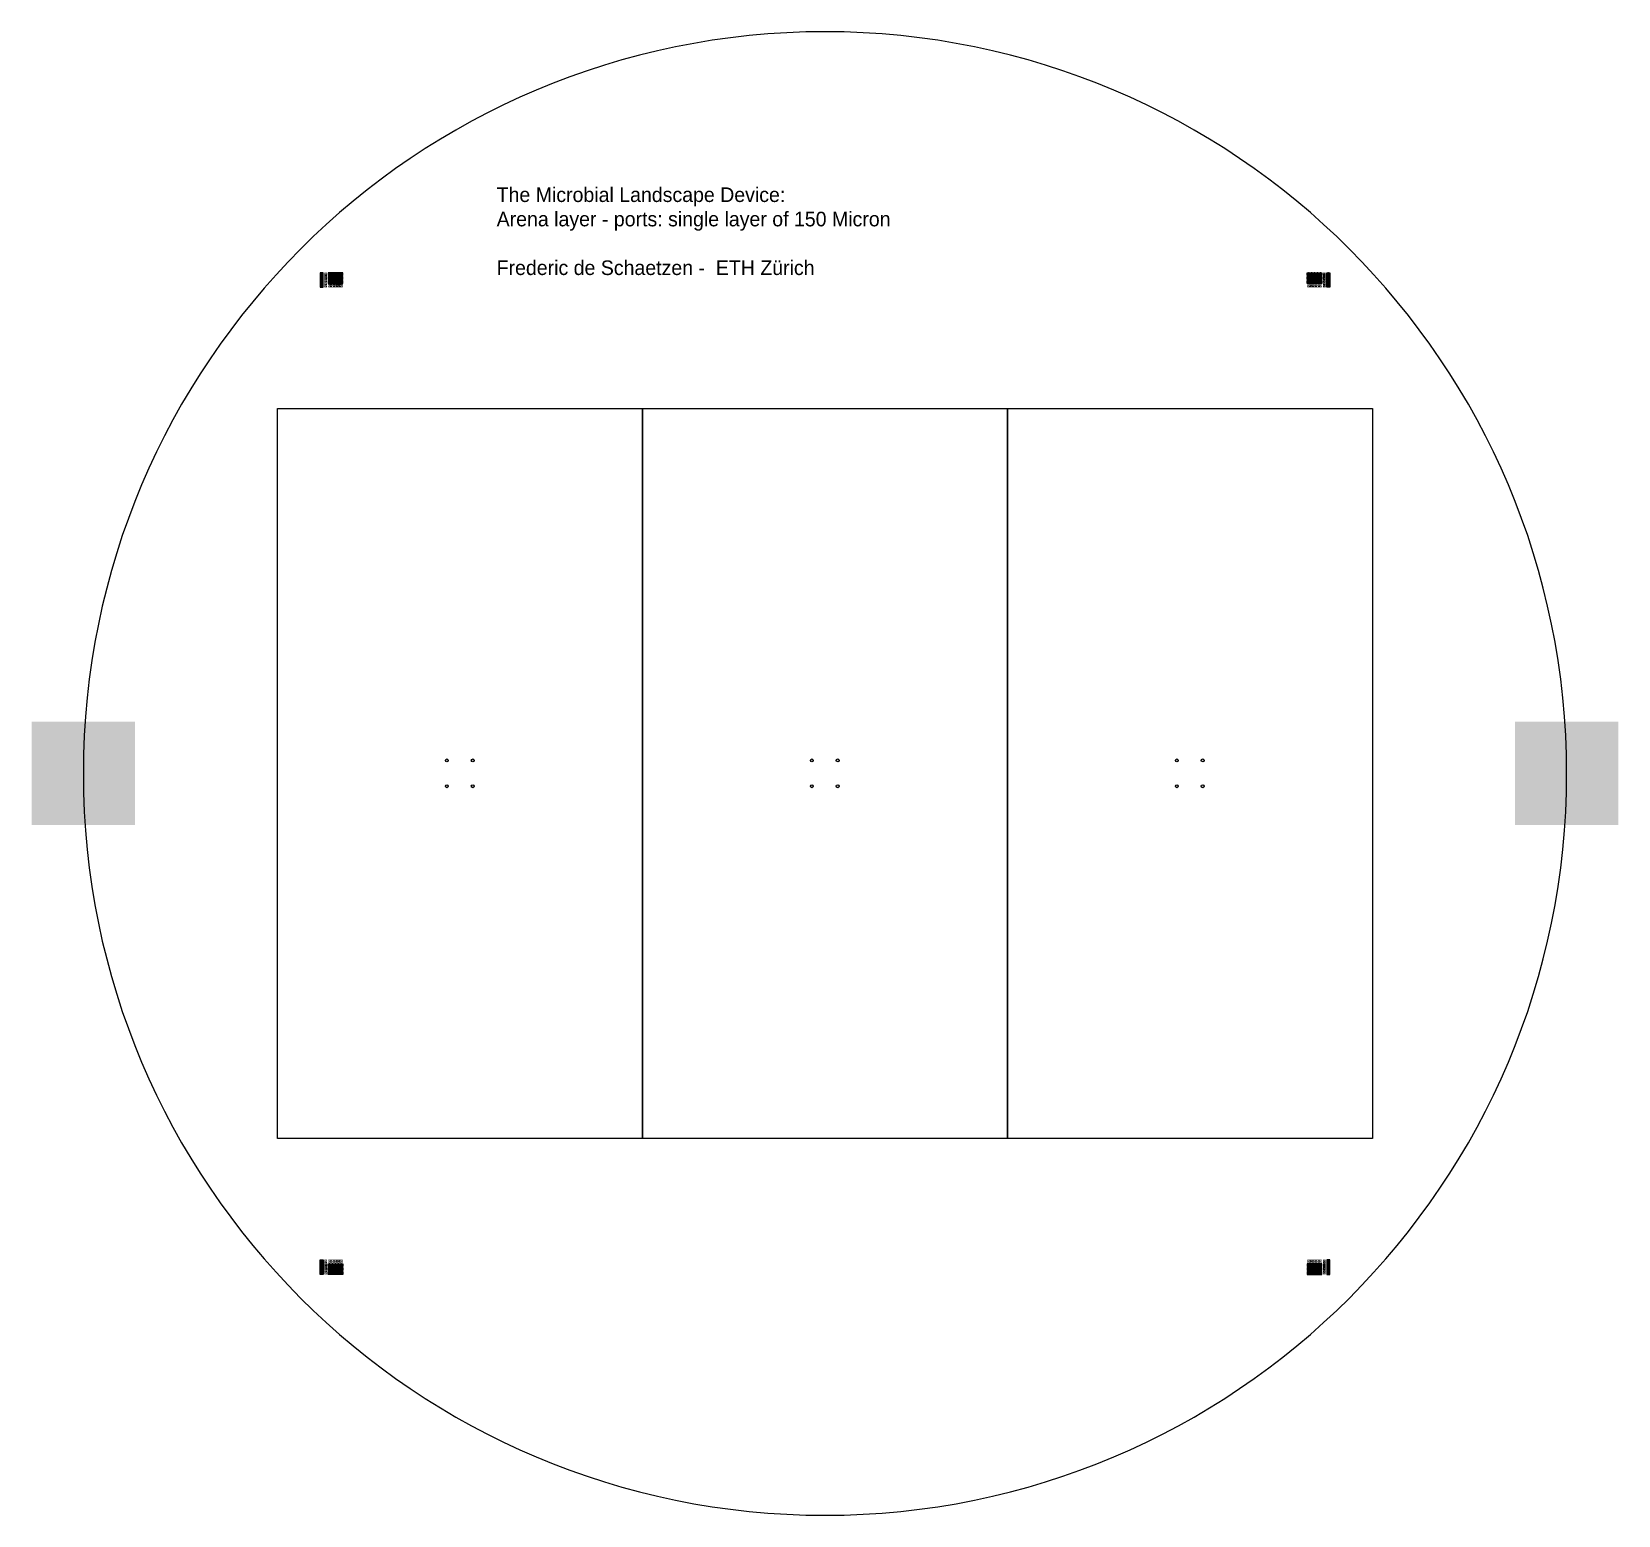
# Model space of a CAD drawing. Extents: x -55 to 54, y -178 to -77.
import ezdxf

# ---------------------------------------------------------------- set-up
doc = ezdxf.new("R2010")
doc.units = 0
doc.header["$MEASUREMENT"] = 0

msp = doc.modelspace()

# ---------------------------------------------------------------- texts
at = {"insert": (-22.83, -87.17), "char_height": 1, "attachment_point": 1}
msp.add_mtext_dynamic_manual_height_columns('The Microbial Landscape Device: \\PArena layer - ports: single layer of 150 Micron \\P\\PFrederic de Schaetzen -  ETH Zürich^I^I^I', width=50, gutter_width=1, heights=[7.67], dxfattribs=at)

# ---------------------------------------------------------------- hatches: boundary and pattern name
h = msp.add_hatch(color=256)
h.dxf.hatch_style = 1
h.paths.add_polyline_path([(-34.73, -93.68), (-34.73, -93.73), (-34.78, -93.73), (-34.78, -93.78), (-34.83, -93.78), (-34.83, -93.73), (-34.88, -93.73), (-34.88, -93.68), (-34.83, -93.68), (-34.83, -93.63), (-34.78, -93.63), (-34.78, -93.68)], flags=16)
h.paths.add_polyline_path([(-34.73, -93.28), (-34.73, -93.33), (-34.78, -93.33), (-34.78, -93.38), (-34.83, -93.38), (-34.83, -93.33), (-34.88, -93.33), (-34.88, -93.28), (-34.83, -93.28), (-34.83, -93.23), (-34.78, -93.23), (-34.78, -93.28)], flags=16)
h.paths.add_polyline_path([(-34.73, -93.08), (-34.73, -93.13), (-34.78, -93.13), (-34.78, -93.18), (-34.83, -93.18), (-34.83, -93.13), (-34.88, -93.13), (-34.88, -93.08), (-34.83, -93.08), (-34.83, -93.03), (-34.78, -93.03), (-34.78, -93.08)], flags=16)
h.paths.add_polyline_path([(-34.73, -93.48), (-34.73, -93.53), (-34.78, -93.53), (-34.78, -93.58), (-34.83, -93.58), (-34.83, -93.53), (-34.88, -93.53), (-34.88, -93.48), (-34.83, -93.48), (-34.83, -93.43), (-34.78, -93.43), (-34.78, -93.48)], flags=16)
h.paths.add_polyline_path([(-34.73, -93.88), (-34.73, -93.93), (-34.78, -93.93), (-34.78, -93.98), (-34.83, -93.98), (-34.83, -93.93), (-34.88, -93.93), (-34.88, -93.88), (-34.83, -93.88), (-34.83, -93.83), (-34.78, -93.83), (-34.78, -93.88)], flags=16)
h.paths.add_polyline_path([(-34.91, -93.01), (-34.91, -94.01), (-34.71, -94.01), (-34.71, -93.01)])
h = msp.add_hatch(color=256)
h.dxf.hatch_style = 1
h.paths.add_polyline_path([(-34.79, -93.97), (-34.79, -93.92), (-34.74, -93.92), (-34.74, -93.89), (-34.79, -93.89), (-34.79, -93.84), (-34.82, -93.84), (-34.82, -93.89), (-34.87, -93.89), (-34.87, -93.92), (-34.82, -93.92), (-34.82, -93.97)])
h.paths.add_polyline_path([(-34.79, -93.77), (-34.79, -93.72), (-34.74, -93.72), (-34.74, -93.69), (-34.79, -93.69), (-34.79, -93.64), (-34.82, -93.64), (-34.82, -93.69), (-34.87, -93.69), (-34.87, -93.72), (-34.82, -93.72), (-34.82, -93.77)])
h.paths.add_polyline_path([(-34.79, -93.57), (-34.79, -93.52), (-34.74, -93.52), (-34.74, -93.49), (-34.79, -93.49), (-34.79, -93.44), (-34.82, -93.44), (-34.82, -93.49), (-34.87, -93.49), (-34.87, -93.52), (-34.82, -93.52), (-34.82, -93.57)])
h.paths.add_polyline_path([(-34.79, -93.37), (-34.79, -93.32), (-34.74, -93.32), (-34.74, -93.29), (-34.79, -93.29), (-34.79, -93.24), (-34.82, -93.24), (-34.82, -93.29), (-34.87, -93.29), (-34.87, -93.32), (-34.82, -93.32), (-34.82, -93.37)])
h.paths.add_polyline_path([(-34.79, -93.17), (-34.79, -93.12), (-34.74, -93.12), (-34.74, -93.09), (-34.79, -93.09), (-34.79, -93.04), (-34.82, -93.04), (-34.82, -93.09), (-34.87, -93.09), (-34.87, -93.12), (-34.82, -93.12), (-34.82, -93.17)])
h = msp.add_hatch(color=256)
h.dxf.hatch_style = 1
h.paths.add_polyline_path([(-34.46, -93.68), (-34.46, -93.73), (-34.51, -93.73), (-34.51, -93.78), (-34.56, -93.78), (-34.56, -93.73), (-34.61, -93.73), (-34.61, -93.68), (-34.56, -93.68), (-34.56, -93.63), (-34.51, -93.63), (-34.51, -93.68)], flags=16)
h.paths.add_polyline_path([(-34.46, -93.28), (-34.46, -93.33), (-34.51, -93.33), (-34.51, -93.38), (-34.56, -93.38), (-34.56, -93.33), (-34.61, -93.33), (-34.61, -93.28), (-34.56, -93.28), (-34.56, -93.23), (-34.51, -93.23), (-34.51, -93.28)], flags=16)
h.paths.add_polyline_path([(-34.46, -93.08), (-34.46, -93.13), (-34.51, -93.13), (-34.51, -93.18), (-34.56, -93.18), (-34.56, -93.13), (-34.61, -93.13), (-34.61, -93.08), (-34.56, -93.08), (-34.56, -93.03), (-34.51, -93.03), (-34.51, -93.08)], flags=16)
h.paths.add_polyline_path([(-34.46, -93.48), (-34.46, -93.53), (-34.51, -93.53), (-34.51, -93.58), (-34.56, -93.58), (-34.56, -93.53), (-34.61, -93.53), (-34.61, -93.48), (-34.56, -93.48), (-34.56, -93.43), (-34.51, -93.43), (-34.51, -93.48)], flags=16)
h.paths.add_polyline_path([(-34.46, -93.88), (-34.46, -93.93), (-34.51, -93.93), (-34.51, -93.98), (-34.56, -93.98), (-34.56, -93.93), (-34.61, -93.93), (-34.61, -93.88), (-34.56, -93.88), (-34.56, -93.83), (-34.51, -93.83), (-34.51, -93.88)], flags=16)
h.paths.add_polyline_path([(-34.64, -93.01), (-34.64, -94.01), (-34.44, -94.01), (-34.44, -93.01)])
h = msp.add_hatch(color=256)
h.dxf.hatch_style = 1
h.paths.add_polyline_path([(-34.52, -93.97), (-34.52, -93.92), (-34.47, -93.92), (-34.47, -93.89), (-34.52, -93.89), (-34.52, -93.84), (-34.55, -93.84), (-34.55, -93.89), (-34.6, -93.89), (-34.6, -93.92), (-34.55, -93.92), (-34.55, -93.97)])
h.paths.add_polyline_path([(-34.52, -93.77), (-34.52, -93.72), (-34.47, -93.72), (-34.47, -93.69), (-34.52, -93.69), (-34.52, -93.64), (-34.55, -93.64), (-34.55, -93.69), (-34.6, -93.69), (-34.6, -93.72), (-34.55, -93.72), (-34.55, -93.77)])
h.paths.add_polyline_path([(-34.52, -93.57), (-34.52, -93.52), (-34.47, -93.52), (-34.47, -93.49), (-34.52, -93.49), (-34.52, -93.44), (-34.55, -93.44), (-34.55, -93.49), (-34.6, -93.49), (-34.6, -93.52), (-34.55, -93.52), (-34.55, -93.57)])
h.paths.add_polyline_path([(-34.52, -93.37), (-34.52, -93.32), (-34.47, -93.32), (-34.47, -93.29), (-34.52, -93.29), (-34.52, -93.24), (-34.55, -93.24), (-34.55, -93.29), (-34.6, -93.29), (-34.6, -93.32), (-34.55, -93.32), (-34.55, -93.37)])
h.paths.add_polyline_path([(-34.52, -93.17), (-34.52, -93.12), (-34.47, -93.12), (-34.47, -93.09), (-34.52, -93.09), (-34.52, -93.04), (-34.55, -93.04), (-34.55, -93.09), (-34.6, -93.09), (-34.6, -93.12), (-34.55, -93.12), (-34.55, -93.17)])
h = msp.add_hatch(color=256)
h.dxf.hatch_style = 1
h.paths.add_polyline_path([(-33.65, -93.18), (-33.7, -93.18), (-33.7, -93.13), (-33.75, -93.13), (-33.75, -93.08), (-33.7, -93.08), (-33.7, -93.03), (-33.65, -93.03), (-33.65, -93.08), (-33.6, -93.08), (-33.6, -93.13), (-33.65, -93.13)], flags=16)
h.paths.add_polyline_path([(-34.05, -93.18), (-34.1, -93.18), (-34.1, -93.13), (-34.15, -93.13), (-34.15, -93.08), (-34.1, -93.08), (-34.1, -93.03), (-34.05, -93.03), (-34.05, -93.08), (-34, -93.08), (-34, -93.13), (-34.05, -93.13)], flags=16)
h.paths.add_polyline_path([(-34.25, -93.18), (-34.3, -93.18), (-34.3, -93.13), (-34.35, -93.13), (-34.35, -93.08), (-34.3, -93.08), (-34.3, -93.03), (-34.25, -93.03), (-34.25, -93.08), (-34.2, -93.08), (-34.2, -93.13), (-34.25, -93.13)], flags=16)
h.paths.add_polyline_path([(-33.85, -93.18), (-33.9, -93.18), (-33.9, -93.13), (-33.95, -93.13), (-33.95, -93.08), (-33.9, -93.08), (-33.9, -93.03), (-33.85, -93.03), (-33.85, -93.08), (-33.8, -93.08), (-33.8, -93.13), (-33.85, -93.13)], flags=16)
h.paths.add_polyline_path([(-33.45, -93.18), (-33.5, -93.18), (-33.5, -93.13), (-33.55, -93.13), (-33.55, -93.08), (-33.5, -93.08), (-33.5, -93.03), (-33.45, -93.03), (-33.45, -93.08), (-33.4, -93.08), (-33.4, -93.13), (-33.45, -93.13)], flags=16)
h.paths.add_polyline_path([(-33.37, -93.01), (-34.37, -93.01), (-34.37, -93.21), (-33.37, -93.21)])
h.paths.add_polyline_path([(-34.34, -93.12), (-34.29, -93.12), (-34.29, -93.17), (-34.26, -93.17), (-34.26, -93.12), (-34.21, -93.12), (-34.21, -93.09), (-34.26, -93.09), (-34.26, -93.04), (-34.29, -93.04), (-34.29, -93.09), (-34.34, -93.09)], flags=0)
h = msp.add_hatch(color=256)
h.dxf.hatch_style = 1
h.paths.add_polyline_path([(-33.65, -93.45), (-33.7, -93.45), (-33.7, -93.4), (-33.75, -93.4), (-33.75, -93.35), (-33.7, -93.35), (-33.7, -93.3), (-33.65, -93.3), (-33.65, -93.35), (-33.6, -93.35), (-33.6, -93.4), (-33.65, -93.4)], flags=16)
h.paths.add_polyline_path([(-34.05, -93.45), (-34.1, -93.45), (-34.1, -93.4), (-34.15, -93.4), (-34.15, -93.35), (-34.1, -93.35), (-34.1, -93.3), (-34.05, -93.3), (-34.05, -93.35), (-34, -93.35), (-34, -93.4), (-34.05, -93.4)], flags=16)
h.paths.add_polyline_path([(-34.25, -93.45), (-34.3, -93.45), (-34.3, -93.4), (-34.35, -93.4), (-34.35, -93.35), (-34.3, -93.35), (-34.3, -93.3), (-34.25, -93.3), (-34.25, -93.35), (-34.2, -93.35), (-34.2, -93.4), (-34.25, -93.4)], flags=16)
h.paths.add_polyline_path([(-33.85, -93.45), (-33.9, -93.45), (-33.9, -93.4), (-33.95, -93.4), (-33.95, -93.35), (-33.9, -93.35), (-33.9, -93.3), (-33.85, -93.3), (-33.85, -93.35), (-33.8, -93.35), (-33.8, -93.4), (-33.85, -93.4)], flags=16)
h.paths.add_polyline_path([(-33.45, -93.45), (-33.5, -93.45), (-33.5, -93.4), (-33.55, -93.4), (-33.55, -93.35), (-33.5, -93.35), (-33.5, -93.3), (-33.45, -93.3), (-33.45, -93.35), (-33.4, -93.35), (-33.4, -93.4), (-33.45, -93.4)], flags=16)
h.paths.add_polyline_path([(-33.37, -93.28), (-34.37, -93.28), (-34.37, -93.48), (-33.37, -93.48)])
h.paths.add_polyline_path([(-34.34, -93.39), (-34.29, -93.39), (-34.29, -93.44), (-34.26, -93.44), (-34.26, -93.39), (-34.21, -93.39), (-34.21, -93.36), (-34.26, -93.36), (-34.26, -93.31), (-34.29, -93.31), (-34.29, -93.36), (-34.34, -93.36)], flags=0)
h = msp.add_hatch(color=256)
h.dxf.hatch_style = 1
h.paths.add_polyline_path([(-34.34, -93.12), (-34.29, -93.12), (-34.29, -93.17), (-34.26, -93.17), (-34.26, -93.12), (-34.21, -93.12), (-34.21, -93.09), (-34.26, -93.09), (-34.26, -93.04), (-34.29, -93.04), (-34.29, -93.09), (-34.34, -93.09)])
h.paths.add_polyline_path([(-34.14, -93.12), (-34.09, -93.12), (-34.09, -93.17), (-34.06, -93.17), (-34.06, -93.12), (-34.01, -93.12), (-34.01, -93.09), (-34.06, -93.09), (-34.06, -93.04), (-34.09, -93.04), (-34.09, -93.09), (-34.14, -93.09)])
h.paths.add_polyline_path([(-33.94, -93.12), (-33.89, -93.12), (-33.89, -93.17), (-33.86, -93.17), (-33.86, -93.12), (-33.81, -93.12), (-33.81, -93.09), (-33.86, -93.09), (-33.86, -93.04), (-33.89, -93.04), (-33.89, -93.09), (-33.94, -93.09)])
h.paths.add_polyline_path([(-33.74, -93.12), (-33.69, -93.12), (-33.69, -93.17), (-33.66, -93.17), (-33.66, -93.12), (-33.61, -93.12), (-33.61, -93.09), (-33.66, -93.09), (-33.66, -93.04), (-33.69, -93.04), (-33.69, -93.09), (-33.74, -93.09)])
h.paths.add_polyline_path([(-33.54, -93.12), (-33.49, -93.12), (-33.49, -93.17), (-33.46, -93.17), (-33.46, -93.12), (-33.41, -93.12), (-33.41, -93.09), (-33.46, -93.09), (-33.46, -93.04), (-33.49, -93.04), (-33.49, -93.09), (-33.54, -93.09)])
h = msp.add_hatch(color=256)
h.dxf.hatch_style = 1
h.paths.add_polyline_path([(-34.34, -93.39), (-34.29, -93.39), (-34.29, -93.44), (-34.26, -93.44), (-34.26, -93.39), (-34.21, -93.39), (-34.21, -93.36), (-34.26, -93.36), (-34.26, -93.31), (-34.29, -93.31), (-34.29, -93.36), (-34.34, -93.36)])
h.paths.add_polyline_path([(-34.14, -93.39), (-34.09, -93.39), (-34.09, -93.44), (-34.06, -93.44), (-34.06, -93.39), (-34.01, -93.39), (-34.01, -93.36), (-34.06, -93.36), (-34.06, -93.31), (-34.09, -93.31), (-34.09, -93.36), (-34.14, -93.36)])
h.paths.add_polyline_path([(-33.94, -93.39), (-33.89, -93.39), (-33.89, -93.44), (-33.86, -93.44), (-33.86, -93.39), (-33.81, -93.39), (-33.81, -93.36), (-33.86, -93.36), (-33.86, -93.31), (-33.89, -93.31), (-33.89, -93.36), (-33.94, -93.36)])
h.paths.add_polyline_path([(-33.74, -93.39), (-33.69, -93.39), (-33.69, -93.44), (-33.66, -93.44), (-33.66, -93.39), (-33.61, -93.39), (-33.61, -93.36), (-33.66, -93.36), (-33.66, -93.31), (-33.69, -93.31), (-33.69, -93.36), (-33.74, -93.36)])
h.paths.add_polyline_path([(-33.54, -93.39), (-33.49, -93.39), (-33.49, -93.44), (-33.46, -93.44), (-33.46, -93.39), (-33.41, -93.39), (-33.41, -93.36), (-33.46, -93.36), (-33.46, -93.31), (-33.49, -93.31), (-33.49, -93.36), (-33.54, -93.36)])
h = msp.add_hatch(color=256)
h.dxf.hatch_style = 1
h.paths.add_polyline_path([(32.97, -93.18), (33.02, -93.18), (33.02, -93.13), (33.07, -93.13), (33.07, -93.08), (33.02, -93.08), (33.02, -93.03), (32.97, -93.03), (32.97, -93.08), (32.92, -93.08), (32.92, -93.13), (32.97, -93.13)], flags=16)
h.paths.add_polyline_path([(33.37, -93.18), (33.42, -93.18), (33.42, -93.13), (33.47, -93.13), (33.47, -93.08), (33.42, -93.08), (33.42, -93.03), (33.37, -93.03), (33.37, -93.08), (33.32, -93.08), (33.32, -93.13), (33.37, -93.13)], flags=16)
h.paths.add_polyline_path([(33.57, -93.18), (33.62, -93.18), (33.62, -93.13), (33.67, -93.13), (33.67, -93.08), (33.62, -93.08), (33.62, -93.03), (33.57, -93.03), (33.57, -93.08), (33.52, -93.08), (33.52, -93.13), (33.57, -93.13)], flags=16)
h.paths.add_polyline_path([(33.17, -93.18), (33.22, -93.18), (33.22, -93.13), (33.27, -93.13), (33.27, -93.08), (33.22, -93.08), (33.22, -93.03), (33.17, -93.03), (33.17, -93.08), (33.12, -93.08), (33.12, -93.13), (33.17, -93.13)], flags=16)
h.paths.add_polyline_path([(32.77, -93.18), (32.82, -93.18), (32.82, -93.13), (32.87, -93.13), (32.87, -93.08), (32.82, -93.08), (32.82, -93.03), (32.77, -93.03), (32.77, -93.08), (32.72, -93.08), (32.72, -93.13), (32.77, -93.13)], flags=16)
h.paths.add_polyline_path([(32.69, -93.01), (33.69, -93.01), (33.69, -93.21), (32.69, -93.21)])
h.paths.add_polyline_path([(33.66, -93.12), (33.61, -93.12), (33.61, -93.17), (33.58, -93.17), (33.58, -93.12), (33.53, -93.12), (33.53, -93.09), (33.58, -93.09), (33.58, -93.04), (33.61, -93.04), (33.61, -93.09), (33.66, -93.09)], flags=0)
h = msp.add_hatch(color=256)
h.dxf.hatch_style = 1
h.paths.add_polyline_path([(32.97, -93.45), (33.02, -93.45), (33.02, -93.4), (33.07, -93.4), (33.07, -93.35), (33.02, -93.35), (33.02, -93.3), (32.97, -93.3), (32.97, -93.35), (32.92, -93.35), (32.92, -93.4), (32.97, -93.4)], flags=16)
h.paths.add_polyline_path([(33.37, -93.45), (33.42, -93.45), (33.42, -93.4), (33.47, -93.4), (33.47, -93.35), (33.42, -93.35), (33.42, -93.3), (33.37, -93.3), (33.37, -93.35), (33.32, -93.35), (33.32, -93.4), (33.37, -93.4)], flags=16)
h.paths.add_polyline_path([(33.57, -93.45), (33.62, -93.45), (33.62, -93.4), (33.67, -93.4), (33.67, -93.35), (33.62, -93.35), (33.62, -93.3), (33.57, -93.3), (33.57, -93.35), (33.52, -93.35), (33.52, -93.4), (33.57, -93.4)], flags=16)
h.paths.add_polyline_path([(33.17, -93.45), (33.22, -93.45), (33.22, -93.4), (33.27, -93.4), (33.27, -93.35), (33.22, -93.35), (33.22, -93.3), (33.17, -93.3), (33.17, -93.35), (33.12, -93.35), (33.12, -93.4), (33.17, -93.4)], flags=16)
h.paths.add_polyline_path([(32.77, -93.45), (32.82, -93.45), (32.82, -93.4), (32.87, -93.4), (32.87, -93.35), (32.82, -93.35), (32.82, -93.3), (32.77, -93.3), (32.77, -93.35), (32.72, -93.35), (32.72, -93.4), (32.77, -93.4)], flags=16)
h.paths.add_polyline_path([(32.69, -93.28), (33.69, -93.28), (33.69, -93.48), (32.69, -93.48)])
h.paths.add_polyline_path([(33.66, -93.39), (33.61, -93.39), (33.61, -93.44), (33.58, -93.44), (33.58, -93.39), (33.53, -93.39), (33.53, -93.36), (33.58, -93.36), (33.58, -93.31), (33.61, -93.31), (33.61, -93.36), (33.66, -93.36)], flags=0)
h = msp.add_hatch(color=256)
h.dxf.hatch_style = 1
h.paths.add_polyline_path([(33.66, -93.12), (33.61, -93.12), (33.61, -93.17), (33.58, -93.17), (33.58, -93.12), (33.53, -93.12), (33.53, -93.09), (33.58, -93.09), (33.58, -93.04), (33.61, -93.04), (33.61, -93.09), (33.66, -93.09)])
h.paths.add_polyline_path([(33.46, -93.12), (33.41, -93.12), (33.41, -93.17), (33.38, -93.17), (33.38, -93.12), (33.33, -93.12), (33.33, -93.09), (33.38, -93.09), (33.38, -93.04), (33.41, -93.04), (33.41, -93.09), (33.46, -93.09)])
h.paths.add_polyline_path([(33.26, -93.12), (33.21, -93.12), (33.21, -93.17), (33.18, -93.17), (33.18, -93.12), (33.13, -93.12), (33.13, -93.09), (33.18, -93.09), (33.18, -93.04), (33.21, -93.04), (33.21, -93.09), (33.26, -93.09)])
h.paths.add_polyline_path([(33.06, -93.12), (33.01, -93.12), (33.01, -93.17), (32.98, -93.17), (32.98, -93.12), (32.93, -93.12), (32.93, -93.09), (32.98, -93.09), (32.98, -93.04), (33.01, -93.04), (33.01, -93.09), (33.06, -93.09)])
h.paths.add_polyline_path([(32.86, -93.12), (32.81, -93.12), (32.81, -93.17), (32.78, -93.17), (32.78, -93.12), (32.73, -93.12), (32.73, -93.09), (32.78, -93.09), (32.78, -93.04), (32.81, -93.04), (32.81, -93.09), (32.86, -93.09)])
h = msp.add_hatch(color=256)
h.dxf.hatch_style = 1
h.paths.add_polyline_path([(33.66, -93.39), (33.61, -93.39), (33.61, -93.44), (33.58, -93.44), (33.58, -93.39), (33.53, -93.39), (33.53, -93.36), (33.58, -93.36), (33.58, -93.31), (33.61, -93.31), (33.61, -93.36), (33.66, -93.36)])
h.paths.add_polyline_path([(33.46, -93.39), (33.41, -93.39), (33.41, -93.44), (33.38, -93.44), (33.38, -93.39), (33.33, -93.39), (33.33, -93.36), (33.38, -93.36), (33.38, -93.31), (33.41, -93.31), (33.41, -93.36), (33.46, -93.36)])
h.paths.add_polyline_path([(33.26, -93.39), (33.21, -93.39), (33.21, -93.44), (33.18, -93.44), (33.18, -93.39), (33.13, -93.39), (33.13, -93.36), (33.18, -93.36), (33.18, -93.31), (33.21, -93.31), (33.21, -93.36), (33.26, -93.36)])
h.paths.add_polyline_path([(33.06, -93.39), (33.01, -93.39), (33.01, -93.44), (32.98, -93.44), (32.98, -93.39), (32.93, -93.39), (32.93, -93.36), (32.98, -93.36), (32.98, -93.31), (33.01, -93.31), (33.01, -93.36), (33.06, -93.36)])
h.paths.add_polyline_path([(32.86, -93.39), (32.81, -93.39), (32.81, -93.44), (32.78, -93.44), (32.78, -93.39), (32.73, -93.39), (32.73, -93.36), (32.78, -93.36), (32.78, -93.31), (32.81, -93.31), (32.81, -93.36), (32.86, -93.36)])
h = msp.add_hatch(color=256)
h.dxf.hatch_style = 1
h.paths.add_polyline_path([(33.79, -93.73), (33.79, -93.68), (33.84, -93.68), (33.84, -93.63), (33.89, -93.63), (33.89, -93.68), (33.94, -93.68), (33.94, -93.73), (33.89, -93.73), (33.89, -93.78), (33.84, -93.78), (33.84, -93.73)], flags=16)
h.paths.add_polyline_path([(33.79, -93.33), (33.79, -93.28), (33.84, -93.28), (33.84, -93.23), (33.89, -93.23), (33.89, -93.28), (33.94, -93.28), (33.94, -93.33), (33.89, -93.33), (33.89, -93.38), (33.84, -93.38), (33.84, -93.33)], flags=16)
h.paths.add_polyline_path([(33.79, -93.13), (33.79, -93.08), (33.84, -93.08), (33.84, -93.03), (33.89, -93.03), (33.89, -93.08), (33.94, -93.08), (33.94, -93.13), (33.89, -93.13), (33.89, -93.18), (33.84, -93.18), (33.84, -93.13)], flags=16)
h.paths.add_polyline_path([(33.79, -93.53), (33.79, -93.48), (33.84, -93.48), (33.84, -93.43), (33.89, -93.43), (33.89, -93.48), (33.94, -93.48), (33.94, -93.53), (33.89, -93.53), (33.89, -93.58), (33.84, -93.58), (33.84, -93.53)], flags=16)
h.paths.add_polyline_path([(33.79, -93.93), (33.79, -93.88), (33.84, -93.88), (33.84, -93.83), (33.89, -93.83), (33.89, -93.88), (33.94, -93.88), (33.94, -93.93), (33.89, -93.93), (33.89, -93.98), (33.84, -93.98), (33.84, -93.93)], flags=16)
h.paths.add_polyline_path([(33.96, -94.01), (33.96, -93.01), (33.76, -93.01), (33.76, -94.01)])
h = msp.add_hatch(color=256)
h.dxf.hatch_style = 1
h.paths.add_polyline_path([(33.85, -93.92), (33.85, -93.97), (33.88, -93.97), (33.88, -93.92), (33.93, -93.92), (33.93, -93.89), (33.88, -93.89), (33.88, -93.84), (33.85, -93.84), (33.85, -93.89), (33.8, -93.89), (33.8, -93.92)])
h.paths.add_polyline_path([(33.85, -93.72), (33.85, -93.77), (33.88, -93.77), (33.88, -93.72), (33.93, -93.72), (33.93, -93.69), (33.88, -93.69), (33.88, -93.64), (33.85, -93.64), (33.85, -93.69), (33.8, -93.69), (33.8, -93.72)])
h.paths.add_polyline_path([(33.85, -93.52), (33.85, -93.57), (33.88, -93.57), (33.88, -93.52), (33.93, -93.52), (33.93, -93.49), (33.88, -93.49), (33.88, -93.44), (33.85, -93.44), (33.85, -93.49), (33.8, -93.49), (33.8, -93.52)])
h.paths.add_polyline_path([(33.85, -93.32), (33.85, -93.37), (33.88, -93.37), (33.88, -93.32), (33.93, -93.32), (33.93, -93.29), (33.88, -93.29), (33.88, -93.24), (33.85, -93.24), (33.85, -93.29), (33.8, -93.29), (33.8, -93.32)])
h.paths.add_polyline_path([(33.85, -93.12), (33.85, -93.17), (33.88, -93.17), (33.88, -93.12), (33.93, -93.12), (33.93, -93.09), (33.88, -93.09), (33.88, -93.04), (33.85, -93.04), (33.85, -93.09), (33.8, -93.09), (33.8, -93.12)])
h = msp.add_hatch(color=256)
h.dxf.hatch_style = 1
h.paths.add_polyline_path([(34.05, -93.68), (34.05, -93.73), (34.1, -93.73), (34.1, -93.78), (34.15, -93.78), (34.15, -93.73), (34.2, -93.73), (34.2, -93.68), (34.15, -93.68), (34.15, -93.63), (34.1, -93.63), (34.1, -93.68)], flags=16)
h.paths.add_polyline_path([(34.05, -93.28), (34.05, -93.33), (34.1, -93.33), (34.1, -93.38), (34.15, -93.38), (34.15, -93.33), (34.2, -93.33), (34.2, -93.28), (34.15, -93.28), (34.15, -93.23), (34.1, -93.23), (34.1, -93.28)], flags=16)
h.paths.add_polyline_path([(34.05, -93.08), (34.05, -93.13), (34.1, -93.13), (34.1, -93.18), (34.15, -93.18), (34.15, -93.13), (34.2, -93.13), (34.2, -93.08), (34.15, -93.08), (34.15, -93.03), (34.1, -93.03), (34.1, -93.08)], flags=16)
h.paths.add_polyline_path([(34.05, -93.48), (34.05, -93.53), (34.1, -93.53), (34.1, -93.58), (34.15, -93.58), (34.15, -93.53), (34.2, -93.53), (34.2, -93.48), (34.15, -93.48), (34.15, -93.43), (34.1, -93.43), (34.1, -93.48)], flags=16)
h.paths.add_polyline_path([(34.05, -93.88), (34.05, -93.93), (34.1, -93.93), (34.1, -93.98), (34.15, -93.98), (34.15, -93.93), (34.2, -93.93), (34.2, -93.88), (34.15, -93.88), (34.15, -93.83), (34.1, -93.83), (34.1, -93.88)], flags=16)
h.paths.add_polyline_path([(34.23, -93.01), (34.23, -94.01), (34.03, -94.01), (34.03, -93.01)])
h = msp.add_hatch(color=256)
h.dxf.hatch_style = 1
h.paths.add_polyline_path([(34.11, -93.97), (34.11, -93.92), (34.06, -93.92), (34.06, -93.89), (34.11, -93.89), (34.11, -93.84), (34.14, -93.84), (34.14, -93.89), (34.19, -93.89), (34.19, -93.92), (34.14, -93.92), (34.14, -93.97)])
h.paths.add_polyline_path([(34.11, -93.77), (34.11, -93.72), (34.06, -93.72), (34.06, -93.69), (34.11, -93.69), (34.11, -93.64), (34.14, -93.64), (34.14, -93.69), (34.19, -93.69), (34.19, -93.72), (34.14, -93.72), (34.14, -93.77)])
h.paths.add_polyline_path([(34.11, -93.57), (34.11, -93.52), (34.06, -93.52), (34.06, -93.49), (34.11, -93.49), (34.11, -93.44), (34.14, -93.44), (34.14, -93.49), (34.19, -93.49), (34.19, -93.52), (34.14, -93.52), (34.14, -93.57)])
h.paths.add_polyline_path([(34.11, -93.37), (34.11, -93.32), (34.06, -93.32), (34.06, -93.29), (34.11, -93.29), (34.11, -93.24), (34.14, -93.24), (34.14, -93.29), (34.19, -93.29), (34.19, -93.32), (34.14, -93.32), (34.14, -93.37)])
h.paths.add_polyline_path([(34.11, -93.17), (34.11, -93.12), (34.06, -93.12), (34.06, -93.09), (34.11, -93.09), (34.11, -93.04), (34.14, -93.04), (34.14, -93.09), (34.19, -93.09), (34.19, -93.12), (34.14, -93.12), (34.14, -93.17)])
h = msp.add_hatch(color=256)
h.dxf.hatch_style = 1
h.paths.add_polyline_path([(-33.65, -93.72), (-33.7, -93.72), (-33.7, -93.67), (-33.75, -93.67), (-33.75, -93.62), (-33.7, -93.62), (-33.7, -93.57), (-33.65, -93.57), (-33.65, -93.62), (-33.6, -93.62), (-33.6, -93.67), (-33.65, -93.67)], flags=16)
h.paths.add_polyline_path([(-34.05, -93.72), (-34.1, -93.72), (-34.1, -93.67), (-34.15, -93.67), (-34.15, -93.62), (-34.1, -93.62), (-34.1, -93.57), (-34.05, -93.57), (-34.05, -93.62), (-34, -93.62), (-34, -93.67), (-34.05, -93.67)], flags=16)
h.paths.add_polyline_path([(-34.25, -93.72), (-34.3, -93.72), (-34.3, -93.67), (-34.35, -93.67), (-34.35, -93.62), (-34.3, -93.62), (-34.3, -93.57), (-34.25, -93.57), (-34.25, -93.62), (-34.2, -93.62), (-34.2, -93.67), (-34.25, -93.67)], flags=16)
h.paths.add_polyline_path([(-33.85, -93.72), (-33.9, -93.72), (-33.9, -93.67), (-33.95, -93.67), (-33.95, -93.62), (-33.9, -93.62), (-33.9, -93.57), (-33.85, -93.57), (-33.85, -93.62), (-33.8, -93.62), (-33.8, -93.67), (-33.85, -93.67)], flags=16)
h.paths.add_polyline_path([(-33.45, -93.72), (-33.5, -93.72), (-33.5, -93.67), (-33.55, -93.67), (-33.55, -93.62), (-33.5, -93.62), (-33.5, -93.57), (-33.45, -93.57), (-33.45, -93.62), (-33.4, -93.62), (-33.4, -93.67), (-33.45, -93.67)], flags=16)
h.paths.add_polyline_path([(-33.37, -93.54), (-34.37, -93.54), (-34.37, -93.74), (-33.37, -93.74)])
h.paths.add_polyline_path([(-34.34, -93.66), (-34.29, -93.66), (-34.29, -93.71), (-34.26, -93.71), (-34.26, -93.66), (-34.21, -93.66), (-34.21, -93.63), (-34.26, -93.63), (-34.26, -93.58), (-34.29, -93.58), (-34.29, -93.63), (-34.34, -93.63)], flags=0)
h = msp.add_hatch(color=256)
h.dxf.hatch_style = 1
h.paths.add_polyline_path([(-33.65, -93.98), (-33.7, -93.98), (-33.7, -93.93), (-33.75, -93.93), (-33.75, -93.88), (-33.7, -93.88), (-33.7, -93.83), (-33.65, -93.83), (-33.65, -93.88), (-33.6, -93.88), (-33.6, -93.93), (-33.65, -93.93)], flags=16)
h.paths.add_polyline_path([(-34.05, -93.98), (-34.1, -93.98), (-34.1, -93.93), (-34.15, -93.93), (-34.15, -93.88), (-34.1, -93.88), (-34.1, -93.83), (-34.05, -93.83), (-34.05, -93.88), (-34, -93.88), (-34, -93.93), (-34.05, -93.93)], flags=16)
h.paths.add_polyline_path([(-34.25, -93.98), (-34.3, -93.98), (-34.3, -93.93), (-34.35, -93.93), (-34.35, -93.88), (-34.3, -93.88), (-34.3, -93.83), (-34.25, -93.83), (-34.25, -93.88), (-34.2, -93.88), (-34.2, -93.93), (-34.25, -93.93)], flags=16)
h.paths.add_polyline_path([(-33.85, -93.98), (-33.9, -93.98), (-33.9, -93.93), (-33.95, -93.93), (-33.95, -93.88), (-33.9, -93.88), (-33.9, -93.83), (-33.85, -93.83), (-33.85, -93.88), (-33.8, -93.88), (-33.8, -93.93), (-33.85, -93.93)], flags=16)
h.paths.add_polyline_path([(-33.45, -93.98), (-33.5, -93.98), (-33.5, -93.93), (-33.55, -93.93), (-33.55, -93.88), (-33.5, -93.88), (-33.5, -93.83), (-33.45, -93.83), (-33.45, -93.88), (-33.4, -93.88), (-33.4, -93.93), (-33.45, -93.93)], flags=16)
h.paths.add_polyline_path([(-33.37, -93.81), (-34.37, -93.81), (-34.37, -94.01), (-33.37, -94.01)])
h.paths.add_polyline_path([(-34.34, -93.92), (-34.29, -93.92), (-34.29, -93.97), (-34.26, -93.97), (-34.26, -93.92), (-34.21, -93.92), (-34.21, -93.89), (-34.26, -93.89), (-34.26, -93.84), (-34.29, -93.84), (-34.29, -93.89), (-34.34, -93.89)], flags=0)
h = msp.add_hatch(color=256)
h.dxf.hatch_style = 1
h.paths.add_polyline_path([(-34.34, -93.66), (-34.29, -93.66), (-34.29, -93.71), (-34.26, -93.71), (-34.26, -93.66), (-34.21, -93.66), (-34.21, -93.63), (-34.26, -93.63), (-34.26, -93.58), (-34.29, -93.58), (-34.29, -93.63), (-34.34, -93.63)])
h.paths.add_polyline_path([(-34.14, -93.66), (-34.09, -93.66), (-34.09, -93.71), (-34.06, -93.71), (-34.06, -93.66), (-34.01, -93.66), (-34.01, -93.63), (-34.06, -93.63), (-34.06, -93.58), (-34.09, -93.58), (-34.09, -93.63), (-34.14, -93.63)])
h.paths.add_polyline_path([(-33.94, -93.66), (-33.89, -93.66), (-33.89, -93.71), (-33.86, -93.71), (-33.86, -93.66), (-33.81, -93.66), (-33.81, -93.63), (-33.86, -93.63), (-33.86, -93.58), (-33.89, -93.58), (-33.89, -93.63), (-33.94, -93.63)])
h.paths.add_polyline_path([(-33.74, -93.66), (-33.69, -93.66), (-33.69, -93.71), (-33.66, -93.71), (-33.66, -93.66), (-33.61, -93.66), (-33.61, -93.63), (-33.66, -93.63), (-33.66, -93.58), (-33.69, -93.58), (-33.69, -93.63), (-33.74, -93.63)])
h.paths.add_polyline_path([(-33.54, -93.66), (-33.49, -93.66), (-33.49, -93.71), (-33.46, -93.71), (-33.46, -93.66), (-33.41, -93.66), (-33.41, -93.63), (-33.46, -93.63), (-33.46, -93.58), (-33.49, -93.58), (-33.49, -93.63), (-33.54, -93.63)])
h = msp.add_hatch(color=256)
h.dxf.hatch_style = 1
h.paths.add_polyline_path([(-34.34, -93.92), (-34.29, -93.92), (-34.29, -93.97), (-34.26, -93.97), (-34.26, -93.92), (-34.21, -93.92), (-34.21, -93.89), (-34.26, -93.89), (-34.26, -93.84), (-34.29, -93.84), (-34.29, -93.89), (-34.34, -93.89)])
h.paths.add_polyline_path([(-34.14, -93.92), (-34.09, -93.92), (-34.09, -93.97), (-34.06, -93.97), (-34.06, -93.92), (-34.01, -93.92), (-34.01, -93.89), (-34.06, -93.89), (-34.06, -93.84), (-34.09, -93.84), (-34.09, -93.89), (-34.14, -93.89)])
h.paths.add_polyline_path([(-33.94, -93.92), (-33.89, -93.92), (-33.89, -93.97), (-33.86, -93.97), (-33.86, -93.92), (-33.81, -93.92), (-33.81, -93.89), (-33.86, -93.89), (-33.86, -93.84), (-33.89, -93.84), (-33.89, -93.89), (-33.94, -93.89)])
h.paths.add_polyline_path([(-33.74, -93.92), (-33.69, -93.92), (-33.69, -93.97), (-33.66, -93.97), (-33.66, -93.92), (-33.61, -93.92), (-33.61, -93.89), (-33.66, -93.89), (-33.66, -93.84), (-33.69, -93.84), (-33.69, -93.89), (-33.74, -93.89)])
h.paths.add_polyline_path([(-33.54, -93.92), (-33.49, -93.92), (-33.49, -93.97), (-33.46, -93.97), (-33.46, -93.92), (-33.41, -93.92), (-33.41, -93.89), (-33.46, -93.89), (-33.46, -93.84), (-33.49, -93.84), (-33.49, -93.89), (-33.54, -93.89)])
h = msp.add_hatch(color=256)
h.dxf.hatch_style = 1
h.paths.add_polyline_path([(32.97, -93.72), (33.02, -93.72), (33.02, -93.67), (33.07, -93.67), (33.07, -93.62), (33.02, -93.62), (33.02, -93.57), (32.97, -93.57), (32.97, -93.62), (32.92, -93.62), (32.92, -93.67), (32.97, -93.67)], flags=16)
h.paths.add_polyline_path([(33.37, -93.72), (33.42, -93.72), (33.42, -93.67), (33.47, -93.67), (33.47, -93.62), (33.42, -93.62), (33.42, -93.57), (33.37, -93.57), (33.37, -93.62), (33.32, -93.62), (33.32, -93.67), (33.37, -93.67)], flags=16)
h.paths.add_polyline_path([(33.57, -93.72), (33.62, -93.72), (33.62, -93.67), (33.67, -93.67), (33.67, -93.62), (33.62, -93.62), (33.62, -93.57), (33.57, -93.57), (33.57, -93.62), (33.52, -93.62), (33.52, -93.67), (33.57, -93.67)], flags=16)
h.paths.add_polyline_path([(33.17, -93.72), (33.22, -93.72), (33.22, -93.67), (33.27, -93.67), (33.27, -93.62), (33.22, -93.62), (33.22, -93.57), (33.17, -93.57), (33.17, -93.62), (33.12, -93.62), (33.12, -93.67), (33.17, -93.67)], flags=16)
h.paths.add_polyline_path([(32.77, -93.72), (32.82, -93.72), (32.82, -93.67), (32.87, -93.67), (32.87, -93.62), (32.82, -93.62), (32.82, -93.57), (32.77, -93.57), (32.77, -93.62), (32.72, -93.62), (32.72, -93.67), (32.77, -93.67)], flags=16)
h.paths.add_polyline_path([(32.69, -93.54), (33.69, -93.54), (33.69, -93.74), (32.69, -93.74)])
h.paths.add_polyline_path([(33.66, -93.66), (33.61, -93.66), (33.61, -93.71), (33.58, -93.71), (33.58, -93.66), (33.53, -93.66), (33.53, -93.63), (33.58, -93.63), (33.58, -93.58), (33.61, -93.58), (33.61, -93.63), (33.66, -93.63)], flags=0)
h = msp.add_hatch(color=256)
h.dxf.hatch_style = 1
h.paths.add_polyline_path([(33.02, -93.98), (32.97, -93.98), (32.97, -93.93), (32.92, -93.93), (32.92, -93.88), (32.97, -93.88), (32.97, -93.83), (33.02, -93.83), (33.02, -93.88), (33.07, -93.88), (33.07, -93.93), (33.02, -93.93)], flags=16)
h.paths.add_polyline_path([(33.42, -93.98), (33.37, -93.98), (33.37, -93.93), (33.32, -93.93), (33.32, -93.88), (33.37, -93.88), (33.37, -93.83), (33.42, -93.83), (33.42, -93.88), (33.47, -93.88), (33.47, -93.93), (33.42, -93.93)], flags=16)
h.paths.add_polyline_path([(33.62, -93.98), (33.57, -93.98), (33.57, -93.93), (33.52, -93.93), (33.52, -93.88), (33.57, -93.88), (33.57, -93.83), (33.62, -93.83), (33.62, -93.88), (33.67, -93.88), (33.67, -93.93), (33.62, -93.93)], flags=16)
h.paths.add_polyline_path([(33.22, -93.98), (33.17, -93.98), (33.17, -93.93), (33.12, -93.93), (33.12, -93.88), (33.17, -93.88), (33.17, -93.83), (33.22, -93.83), (33.22, -93.88), (33.27, -93.88), (33.27, -93.93), (33.22, -93.93)], flags=16)
h.paths.add_polyline_path([(32.82, -93.98), (32.77, -93.98), (32.77, -93.93), (32.72, -93.93), (32.72, -93.88), (32.77, -93.88), (32.77, -93.83), (32.82, -93.83), (32.82, -93.88), (32.87, -93.88), (32.87, -93.93), (32.82, -93.93)], flags=16)
h.paths.add_polyline_path([(33.69, -93.81), (32.69, -93.81), (32.69, -94.01), (33.69, -94.01)])
h.paths.add_polyline_path([(33.61, -93.92), (33.66, -93.92), (33.66, -93.89), (33.61, -93.89), (33.61, -93.84), (33.58, -93.84), (33.58, -93.89), (33.53, -93.89), (33.53, -93.92), (33.58, -93.92), (33.58, -93.97), (33.61, -93.97)], flags=0)
h = msp.add_hatch(color=256)
h.dxf.hatch_style = 1
h.paths.add_polyline_path([(33.66, -93.66), (33.61, -93.66), (33.61, -93.71), (33.58, -93.71), (33.58, -93.66), (33.53, -93.66), (33.53, -93.63), (33.58, -93.63), (33.58, -93.58), (33.61, -93.58), (33.61, -93.63), (33.66, -93.63)])
h.paths.add_polyline_path([(33.46, -93.66), (33.41, -93.66), (33.41, -93.71), (33.38, -93.71), (33.38, -93.66), (33.33, -93.66), (33.33, -93.63), (33.38, -93.63), (33.38, -93.58), (33.41, -93.58), (33.41, -93.63), (33.46, -93.63)])
h.paths.add_polyline_path([(33.26, -93.66), (33.21, -93.66), (33.21, -93.71), (33.18, -93.71), (33.18, -93.66), (33.13, -93.66), (33.13, -93.63), (33.18, -93.63), (33.18, -93.58), (33.21, -93.58), (33.21, -93.63), (33.26, -93.63)])
h.paths.add_polyline_path([(33.06, -93.66), (33.01, -93.66), (33.01, -93.71), (32.98, -93.71), (32.98, -93.66), (32.93, -93.66), (32.93, -93.63), (32.98, -93.63), (32.98, -93.58), (33.01, -93.58), (33.01, -93.63), (33.06, -93.63)])
h.paths.add_polyline_path([(32.86, -93.66), (32.81, -93.66), (32.81, -93.71), (32.78, -93.71), (32.78, -93.66), (32.73, -93.66), (32.73, -93.63), (32.78, -93.63), (32.78, -93.58), (32.81, -93.58), (32.81, -93.63), (32.86, -93.63)])
h = msp.add_hatch(color=256)
h.dxf.hatch_style = 1
h.paths.add_polyline_path([(33.61, -93.92), (33.66, -93.92), (33.66, -93.89), (33.61, -93.89), (33.61, -93.84), (33.58, -93.84), (33.58, -93.89), (33.53, -93.89), (33.53, -93.92), (33.58, -93.92), (33.58, -93.97), (33.61, -93.97)])
h.paths.add_polyline_path([(33.41, -93.92), (33.46, -93.92), (33.46, -93.89), (33.41, -93.89), (33.41, -93.84), (33.38, -93.84), (33.38, -93.89), (33.33, -93.89), (33.33, -93.92), (33.38, -93.92), (33.38, -93.97), (33.41, -93.97)])
h.paths.add_polyline_path([(33.21, -93.92), (33.26, -93.92), (33.26, -93.89), (33.21, -93.89), (33.21, -93.84), (33.18, -93.84), (33.18, -93.89), (33.13, -93.89), (33.13, -93.92), (33.18, -93.92), (33.18, -93.97), (33.21, -93.97)])
h.paths.add_polyline_path([(33.01, -93.92), (33.06, -93.92), (33.06, -93.89), (33.01, -93.89), (33.01, -93.84), (32.98, -93.84), (32.98, -93.89), (32.93, -93.89), (32.93, -93.92), (32.98, -93.92), (32.98, -93.97), (33.01, -93.97)])
h.paths.add_polyline_path([(32.81, -93.92), (32.86, -93.92), (32.86, -93.89), (32.81, -93.89), (32.81, -93.84), (32.78, -93.84), (32.78, -93.89), (32.73, -93.89), (32.73, -93.92), (32.78, -93.92), (32.78, -93.97), (32.81, -93.97)])
h = msp.add_hatch(color=256)
h.dxf.hatch_style = 1
h.paths.add_polyline_path([(-54.68, -123.77), (-47.6, -123.77), (-47.6, -130.84), (-54.68, -130.84)])
h.paths.add_polyline_path([(46.92, -123.77), (54, -123.77), (54, -130.84), (46.92, -130.84)])
at = {"lineweight": 40}
h = msp.add_hatch(color=256, dxfattribs=at)
h.dxf.hatch_style = 1
h.paths.add_polyline_path([(-26.14, -126.41, 1), (-26.34, -126.41, 1)])
h.paths.add_polyline_path([(-24.37, -126.41, 1), (-24.57, -126.41, 1)])
h.paths.add_polyline_path([(-24.37, -128.18, 1), (-24.57, -128.18, 1)])
h.paths.add_polyline_path([(-26.14, -128.18, 1), (-26.34, -128.18, 1)])
h = msp.add_hatch(color=256, dxfattribs=at)
h.dxf.hatch_style = 1
h.paths.add_polyline_path([(-1.14, -126.41, 1), (-1.34, -126.41, 1)])
h.paths.add_polyline_path([(0.63, -126.41, 1), (0.43, -126.41, 1)])
h.paths.add_polyline_path([(0.63, -128.18, 1), (0.43, -128.18, 1)])
h.paths.add_polyline_path([(-1.14, -128.18, 1), (-1.34, -128.18, 1)])
h = msp.add_hatch(color=256, dxfattribs=at)
h.dxf.hatch_style = 1
h.paths.add_polyline_path([(23.86, -126.41, 1), (23.66, -126.41, 1)])
h.paths.add_polyline_path([(25.63, -126.41, 1), (25.43, -126.41, 1)])
h.paths.add_polyline_path([(25.63, -128.18, 1), (25.43, -128.18, 1)])
h.paths.add_polyline_path([(23.86, -128.18, 1), (23.66, -128.18, 1)])
h = msp.add_hatch(color=256)
h.dxf.hatch_style = 1
h.paths.add_polyline_path([(-34.73, -160.93), (-34.73, -160.88), (-34.78, -160.88), (-34.78, -160.83), (-34.83, -160.83), (-34.83, -160.88), (-34.88, -160.88), (-34.88, -160.93), (-34.83, -160.93), (-34.83, -160.98), (-34.78, -160.98), (-34.78, -160.93)], flags=16)
h.paths.add_polyline_path([(-34.73, -161.33), (-34.73, -161.28), (-34.78, -161.28), (-34.78, -161.23), (-34.83, -161.23), (-34.83, -161.28), (-34.88, -161.28), (-34.88, -161.33), (-34.83, -161.33), (-34.83, -161.38), (-34.78, -161.38), (-34.78, -161.33)], flags=16)
h.paths.add_polyline_path([(-34.73, -161.53), (-34.73, -161.48), (-34.78, -161.48), (-34.78, -161.43), (-34.83, -161.43), (-34.83, -161.48), (-34.88, -161.48), (-34.88, -161.53), (-34.83, -161.53), (-34.83, -161.58), (-34.78, -161.58), (-34.78, -161.53)], flags=16)
h.paths.add_polyline_path([(-34.73, -161.13), (-34.73, -161.08), (-34.78, -161.08), (-34.78, -161.03), (-34.83, -161.03), (-34.83, -161.08), (-34.88, -161.08), (-34.88, -161.13), (-34.83, -161.13), (-34.83, -161.18), (-34.78, -161.18), (-34.78, -161.13)], flags=16)
h.paths.add_polyline_path([(-34.73, -160.73), (-34.73, -160.68), (-34.78, -160.68), (-34.78, -160.63), (-34.83, -160.63), (-34.83, -160.68), (-34.88, -160.68), (-34.88, -160.73), (-34.83, -160.73), (-34.83, -160.78), (-34.78, -160.78), (-34.78, -160.73)], flags=16)
h.paths.add_polyline_path([(-34.91, -161.61), (-34.91, -160.61), (-34.71, -160.61), (-34.71, -161.61)])
h = msp.add_hatch(color=256)
h.dxf.hatch_style = 1
h.paths.add_polyline_path([(-34.79, -160.64), (-34.79, -160.69), (-34.74, -160.69), (-34.74, -160.72), (-34.79, -160.72), (-34.79, -160.77), (-34.82, -160.77), (-34.82, -160.72), (-34.87, -160.72), (-34.87, -160.69), (-34.82, -160.69), (-34.82, -160.64)])
h.paths.add_polyline_path([(-34.79, -160.84), (-34.79, -160.89), (-34.74, -160.89), (-34.74, -160.92), (-34.79, -160.92), (-34.79, -160.97), (-34.82, -160.97), (-34.82, -160.92), (-34.87, -160.92), (-34.87, -160.89), (-34.82, -160.89), (-34.82, -160.84)])
h.paths.add_polyline_path([(-34.79, -161.04), (-34.79, -161.09), (-34.74, -161.09), (-34.74, -161.12), (-34.79, -161.12), (-34.79, -161.17), (-34.82, -161.17), (-34.82, -161.12), (-34.87, -161.12), (-34.87, -161.09), (-34.82, -161.09), (-34.82, -161.04)])
h.paths.add_polyline_path([(-34.79, -161.24), (-34.79, -161.29), (-34.74, -161.29), (-34.74, -161.32), (-34.79, -161.32), (-34.79, -161.37), (-34.82, -161.37), (-34.82, -161.32), (-34.87, -161.32), (-34.87, -161.29), (-34.82, -161.29), (-34.82, -161.24)])
h.paths.add_polyline_path([(-34.79, -161.44), (-34.79, -161.49), (-34.74, -161.49), (-34.74, -161.52), (-34.79, -161.52), (-34.79, -161.57), (-34.82, -161.57), (-34.82, -161.52), (-34.87, -161.52), (-34.87, -161.49), (-34.82, -161.49), (-34.82, -161.44)])
h = msp.add_hatch(color=256)
h.dxf.hatch_style = 1
h.paths.add_polyline_path([(-34.46, -160.88), (-34.46, -160.93), (-34.51, -160.93), (-34.51, -160.98), (-34.56, -160.98), (-34.56, -160.93), (-34.61, -160.93), (-34.61, -160.88), (-34.56, -160.88), (-34.56, -160.83), (-34.51, -160.83), (-34.51, -160.88)], flags=16)
h.paths.add_polyline_path([(-34.46, -161.28), (-34.46, -161.33), (-34.51, -161.33), (-34.51, -161.38), (-34.56, -161.38), (-34.56, -161.33), (-34.61, -161.33), (-34.61, -161.28), (-34.56, -161.28), (-34.56, -161.23), (-34.51, -161.23), (-34.51, -161.28)], flags=16)
h.paths.add_polyline_path([(-34.46, -161.48), (-34.46, -161.53), (-34.51, -161.53), (-34.51, -161.58), (-34.56, -161.58), (-34.56, -161.53), (-34.61, -161.53), (-34.61, -161.48), (-34.56, -161.48), (-34.56, -161.43), (-34.51, -161.43), (-34.51, -161.48)], flags=16)
h.paths.add_polyline_path([(-34.46, -161.08), (-34.46, -161.13), (-34.51, -161.13), (-34.51, -161.18), (-34.56, -161.18), (-34.56, -161.13), (-34.61, -161.13), (-34.61, -161.08), (-34.56, -161.08), (-34.56, -161.03), (-34.51, -161.03), (-34.51, -161.08)], flags=16)
h.paths.add_polyline_path([(-34.46, -160.68), (-34.46, -160.73), (-34.51, -160.73), (-34.51, -160.78), (-34.56, -160.78), (-34.56, -160.73), (-34.61, -160.73), (-34.61, -160.68), (-34.56, -160.68), (-34.56, -160.63), (-34.51, -160.63), (-34.51, -160.68)], flags=16)
h.paths.add_polyline_path([(-34.64, -160.61), (-34.64, -161.61), (-34.44, -161.61), (-34.44, -160.61)])
h = msp.add_hatch(color=256)
h.dxf.hatch_style = 1
h.paths.add_polyline_path([(-34.52, -160.69), (-34.52, -160.64), (-34.55, -160.64), (-34.55, -160.69), (-34.6, -160.69), (-34.6, -160.72), (-34.55, -160.72), (-34.55, -160.77), (-34.52, -160.77), (-34.52, -160.72), (-34.47, -160.72), (-34.47, -160.69)])
h.paths.add_polyline_path([(-34.52, -160.89), (-34.52, -160.84), (-34.55, -160.84), (-34.55, -160.89), (-34.6, -160.89), (-34.6, -160.92), (-34.55, -160.92), (-34.55, -160.97), (-34.52, -160.97), (-34.52, -160.92), (-34.47, -160.92), (-34.47, -160.89)])
h.paths.add_polyline_path([(-34.52, -161.09), (-34.52, -161.04), (-34.55, -161.04), (-34.55, -161.09), (-34.6, -161.09), (-34.6, -161.12), (-34.55, -161.12), (-34.55, -161.17), (-34.52, -161.17), (-34.52, -161.12), (-34.47, -161.12), (-34.47, -161.09)])
h.paths.add_polyline_path([(-34.52, -161.29), (-34.52, -161.24), (-34.55, -161.24), (-34.55, -161.29), (-34.6, -161.29), (-34.6, -161.32), (-34.55, -161.32), (-34.55, -161.37), (-34.52, -161.37), (-34.52, -161.32), (-34.47, -161.32), (-34.47, -161.29)])
h.paths.add_polyline_path([(-34.52, -161.49), (-34.52, -161.44), (-34.55, -161.44), (-34.55, -161.49), (-34.6, -161.49), (-34.6, -161.52), (-34.55, -161.52), (-34.55, -161.57), (-34.52, -161.57), (-34.52, -161.52), (-34.47, -161.52), (-34.47, -161.49)])
h = msp.add_hatch(color=256)
h.dxf.hatch_style = 1
h.paths.add_polyline_path([(-33.7, -160.63), (-33.65, -160.63), (-33.65, -160.68), (-33.6, -160.68), (-33.6, -160.73), (-33.65, -160.73), (-33.65, -160.78), (-33.7, -160.78), (-33.7, -160.73), (-33.75, -160.73), (-33.75, -160.68), (-33.7, -160.68)], flags=16)
h.paths.add_polyline_path([(-34.1, -160.63), (-34.05, -160.63), (-34.05, -160.68), (-34, -160.68), (-34, -160.73), (-34.05, -160.73), (-34.05, -160.78), (-34.1, -160.78), (-34.1, -160.73), (-34.15, -160.73), (-34.15, -160.68), (-34.1, -160.68)], flags=16)
h.paths.add_polyline_path([(-34.3, -160.63), (-34.25, -160.63), (-34.25, -160.68), (-34.2, -160.68), (-34.2, -160.73), (-34.25, -160.73), (-34.25, -160.78), (-34.3, -160.78), (-34.3, -160.73), (-34.35, -160.73), (-34.35, -160.68), (-34.3, -160.68)], flags=16)
h.paths.add_polyline_path([(-33.9, -160.63), (-33.85, -160.63), (-33.85, -160.68), (-33.8, -160.68), (-33.8, -160.73), (-33.85, -160.73), (-33.85, -160.78), (-33.9, -160.78), (-33.9, -160.73), (-33.95, -160.73), (-33.95, -160.68), (-33.9, -160.68)], flags=16)
h.paths.add_polyline_path([(-33.5, -160.63), (-33.45, -160.63), (-33.45, -160.68), (-33.4, -160.68), (-33.4, -160.73), (-33.45, -160.73), (-33.45, -160.78), (-33.5, -160.78), (-33.5, -160.73), (-33.55, -160.73), (-33.55, -160.68), (-33.5, -160.68)], flags=16)
h.paths.add_polyline_path([(-34.37, -160.81), (-33.37, -160.81), (-33.37, -160.61), (-34.37, -160.61)])
h.paths.add_polyline_path([(-34.29, -160.69), (-34.34, -160.69), (-34.34, -160.72), (-34.29, -160.72), (-34.29, -160.77), (-34.26, -160.77), (-34.26, -160.72), (-34.21, -160.72), (-34.21, -160.69), (-34.26, -160.69), (-34.26, -160.64), (-34.29, -160.64)], flags=0)
h = msp.add_hatch(color=256)
h.dxf.hatch_style = 1
h.paths.add_polyline_path([(-34.29, -160.69), (-34.34, -160.69), (-34.34, -160.72), (-34.29, -160.72), (-34.29, -160.77), (-34.26, -160.77), (-34.26, -160.72), (-34.21, -160.72), (-34.21, -160.69), (-34.26, -160.69), (-34.26, -160.64), (-34.29, -160.64)])
h.paths.add_polyline_path([(-34.09, -160.69), (-34.14, -160.69), (-34.14, -160.72), (-34.09, -160.72), (-34.09, -160.77), (-34.06, -160.77), (-34.06, -160.72), (-34.01, -160.72), (-34.01, -160.69), (-34.06, -160.69), (-34.06, -160.64), (-34.09, -160.64)])
h.paths.add_polyline_path([(-33.89, -160.69), (-33.94, -160.69), (-33.94, -160.72), (-33.89, -160.72), (-33.89, -160.77), (-33.86, -160.77), (-33.86, -160.72), (-33.81, -160.72), (-33.81, -160.69), (-33.86, -160.69), (-33.86, -160.64), (-33.89, -160.64)])
h.paths.add_polyline_path([(-33.69, -160.69), (-33.74, -160.69), (-33.74, -160.72), (-33.69, -160.72), (-33.69, -160.77), (-33.66, -160.77), (-33.66, -160.72), (-33.61, -160.72), (-33.61, -160.69), (-33.66, -160.69), (-33.66, -160.64), (-33.69, -160.64)])
h.paths.add_polyline_path([(-33.49, -160.69), (-33.54, -160.69), (-33.54, -160.72), (-33.49, -160.72), (-33.49, -160.77), (-33.46, -160.77), (-33.46, -160.72), (-33.41, -160.72), (-33.41, -160.69), (-33.46, -160.69), (-33.46, -160.64), (-33.49, -160.64)])
h = msp.add_hatch(color=256)
h.dxf.hatch_style = 1
h.paths.add_polyline_path([(32.97, -160.63), (33.02, -160.63), (33.02, -160.68), (33.07, -160.68), (33.07, -160.73), (33.02, -160.73), (33.02, -160.78), (32.97, -160.78), (32.97, -160.73), (32.92, -160.73), (32.92, -160.68), (32.97, -160.68)], flags=16)
h.paths.add_polyline_path([(33.37, -160.63), (33.42, -160.63), (33.42, -160.68), (33.47, -160.68), (33.47, -160.73), (33.42, -160.73), (33.42, -160.78), (33.37, -160.78), (33.37, -160.73), (33.32, -160.73), (33.32, -160.68), (33.37, -160.68)], flags=16)
h.paths.add_polyline_path([(33.57, -160.63), (33.62, -160.63), (33.62, -160.68), (33.67, -160.68), (33.67, -160.73), (33.62, -160.73), (33.62, -160.78), (33.57, -160.78), (33.57, -160.73), (33.52, -160.73), (33.52, -160.68), (33.57, -160.68)], flags=16)
h.paths.add_polyline_path([(33.17, -160.63), (33.22, -160.63), (33.22, -160.68), (33.27, -160.68), (33.27, -160.73), (33.22, -160.73), (33.22, -160.78), (33.17, -160.78), (33.17, -160.73), (33.12, -160.73), (33.12, -160.68), (33.17, -160.68)], flags=16)
h.paths.add_polyline_path([(32.77, -160.63), (32.82, -160.63), (32.82, -160.68), (32.87, -160.68), (32.87, -160.73), (32.82, -160.73), (32.82, -160.78), (32.77, -160.78), (32.77, -160.73), (32.72, -160.73), (32.72, -160.68), (32.77, -160.68)], flags=16)
h.paths.add_polyline_path([(32.69, -160.81), (33.69, -160.81), (33.69, -160.61), (32.69, -160.61)])
h.paths.add_polyline_path([(33.66, -160.69), (33.61, -160.69), (33.61, -160.64), (33.58, -160.64), (33.58, -160.69), (33.53, -160.69), (33.53, -160.72), (33.58, -160.72), (33.58, -160.77), (33.61, -160.77), (33.61, -160.72), (33.66, -160.72)], flags=0)
h = msp.add_hatch(color=256)
h.dxf.hatch_style = 1
h.paths.add_polyline_path([(33.66, -160.69), (33.61, -160.69), (33.61, -160.64), (33.58, -160.64), (33.58, -160.69), (33.53, -160.69), (33.53, -160.72), (33.58, -160.72), (33.58, -160.77), (33.61, -160.77), (33.61, -160.72), (33.66, -160.72)])
h.paths.add_polyline_path([(33.46, -160.69), (33.41, -160.69), (33.41, -160.64), (33.38, -160.64), (33.38, -160.69), (33.33, -160.69), (33.33, -160.72), (33.38, -160.72), (33.38, -160.77), (33.41, -160.77), (33.41, -160.72), (33.46, -160.72)])
h.paths.add_polyline_path([(33.26, -160.69), (33.21, -160.69), (33.21, -160.64), (33.18, -160.64), (33.18, -160.69), (33.13, -160.69), (33.13, -160.72), (33.18, -160.72), (33.18, -160.77), (33.21, -160.77), (33.21, -160.72), (33.26, -160.72)])
h.paths.add_polyline_path([(33.06, -160.69), (33.01, -160.69), (33.01, -160.64), (32.98, -160.64), (32.98, -160.69), (32.93, -160.69), (32.93, -160.72), (32.98, -160.72), (32.98, -160.77), (33.01, -160.77), (33.01, -160.72), (33.06, -160.72)])
h.paths.add_polyline_path([(32.86, -160.69), (32.81, -160.69), (32.81, -160.64), (32.78, -160.64), (32.78, -160.69), (32.73, -160.69), (32.73, -160.72), (32.78, -160.72), (32.78, -160.77), (32.81, -160.77), (32.81, -160.72), (32.86, -160.72)])
h = msp.add_hatch(color=256)
h.dxf.hatch_style = 1
h.paths.add_polyline_path([(33.79, -160.93), (33.79, -160.88), (33.84, -160.88), (33.84, -160.83), (33.89, -160.83), (33.89, -160.88), (33.94, -160.88), (33.94, -160.93), (33.89, -160.93), (33.89, -160.98), (33.84, -160.98), (33.84, -160.93)], flags=16)
h.paths.add_polyline_path([(33.79, -161.33), (33.79, -161.28), (33.84, -161.28), (33.84, -161.23), (33.89, -161.23), (33.89, -161.28), (33.94, -161.28), (33.94, -161.33), (33.89, -161.33), (33.89, -161.38), (33.84, -161.38), (33.84, -161.33)], flags=16)
h.paths.add_polyline_path([(33.79, -161.53), (33.79, -161.48), (33.84, -161.48), (33.84, -161.43), (33.89, -161.43), (33.89, -161.48), (33.94, -161.48), (33.94, -161.53), (33.89, -161.53), (33.89, -161.58), (33.84, -161.58), (33.84, -161.53)], flags=16)
h.paths.add_polyline_path([(33.79, -161.13), (33.79, -161.08), (33.84, -161.08), (33.84, -161.03), (33.89, -161.03), (33.89, -161.08), (33.94, -161.08), (33.94, -161.13), (33.89, -161.13), (33.89, -161.18), (33.84, -161.18), (33.84, -161.13)], flags=16)
h.paths.add_polyline_path([(33.79, -160.73), (33.79, -160.68), (33.84, -160.68), (33.84, -160.63), (33.89, -160.63), (33.89, -160.68), (33.94, -160.68), (33.94, -160.73), (33.89, -160.73), (33.89, -160.78), (33.84, -160.78), (33.84, -160.73)], flags=16)
h.paths.add_polyline_path([(33.96, -161.61), (33.96, -160.61), (33.76, -160.61), (33.76, -161.61)])
h = msp.add_hatch(color=256)
h.dxf.hatch_style = 1
h.paths.add_polyline_path([(33.85, -160.64), (33.85, -160.69), (33.8, -160.69), (33.8, -160.72), (33.85, -160.72), (33.85, -160.77), (33.88, -160.77), (33.88, -160.72), (33.93, -160.72), (33.93, -160.69), (33.88, -160.69), (33.88, -160.64)])
h.paths.add_polyline_path([(33.85, -160.84), (33.85, -160.89), (33.8, -160.89), (33.8, -160.92), (33.85, -160.92), (33.85, -160.97), (33.88, -160.97), (33.88, -160.92), (33.93, -160.92), (33.93, -160.89), (33.88, -160.89), (33.88, -160.84)])
h.paths.add_polyline_path([(33.85, -161.04), (33.85, -161.09), (33.8, -161.09), (33.8, -161.12), (33.85, -161.12), (33.85, -161.17), (33.88, -161.17), (33.88, -161.12), (33.93, -161.12), (33.93, -161.09), (33.88, -161.09), (33.88, -161.04)])
h.paths.add_polyline_path([(33.85, -161.24), (33.85, -161.29), (33.8, -161.29), (33.8, -161.32), (33.85, -161.32), (33.85, -161.37), (33.88, -161.37), (33.88, -161.32), (33.93, -161.32), (33.93, -161.29), (33.88, -161.29), (33.88, -161.24)])
h.paths.add_polyline_path([(33.85, -161.44), (33.85, -161.49), (33.8, -161.49), (33.8, -161.52), (33.85, -161.52), (33.85, -161.57), (33.88, -161.57), (33.88, -161.52), (33.93, -161.52), (33.93, -161.49), (33.88, -161.49), (33.88, -161.44)])
h = msp.add_hatch(color=256)
h.dxf.hatch_style = 1
h.paths.add_polyline_path([(34.05, -160.93), (34.05, -160.88), (34.1, -160.88), (34.1, -160.83), (34.15, -160.83), (34.15, -160.88), (34.2, -160.88), (34.2, -160.93), (34.15, -160.93), (34.15, -160.98), (34.1, -160.98), (34.1, -160.93)], flags=16)
h.paths.add_polyline_path([(34.05, -161.33), (34.05, -161.28), (34.1, -161.28), (34.1, -161.23), (34.15, -161.23), (34.15, -161.28), (34.2, -161.28), (34.2, -161.33), (34.15, -161.33), (34.15, -161.38), (34.1, -161.38), (34.1, -161.33)], flags=16)
h.paths.add_polyline_path([(34.05, -161.53), (34.05, -161.48), (34.1, -161.48), (34.1, -161.43), (34.15, -161.43), (34.15, -161.48), (34.2, -161.48), (34.2, -161.53), (34.15, -161.53), (34.15, -161.58), (34.1, -161.58), (34.1, -161.53)], flags=16)
h.paths.add_polyline_path([(34.05, -161.13), (34.05, -161.08), (34.1, -161.08), (34.1, -161.03), (34.15, -161.03), (34.15, -161.08), (34.2, -161.08), (34.2, -161.13), (34.15, -161.13), (34.15, -161.18), (34.1, -161.18), (34.1, -161.13)], flags=16)
h.paths.add_polyline_path([(34.05, -160.73), (34.05, -160.68), (34.1, -160.68), (34.1, -160.63), (34.15, -160.63), (34.15, -160.68), (34.2, -160.68), (34.2, -160.73), (34.15, -160.73), (34.15, -160.78), (34.1, -160.78), (34.1, -160.73)], flags=16)
h.paths.add_polyline_path([(34.23, -161.61), (34.23, -160.61), (34.03, -160.61), (34.03, -161.61)])
h = msp.add_hatch(color=256)
h.dxf.hatch_style = 1
h.paths.add_polyline_path([(34.11, -160.64), (34.11, -160.69), (34.06, -160.69), (34.06, -160.72), (34.11, -160.72), (34.11, -160.77), (34.14, -160.77), (34.14, -160.72), (34.19, -160.72), (34.19, -160.69), (34.14, -160.69), (34.14, -160.64)])
h.paths.add_polyline_path([(34.11, -160.84), (34.11, -160.89), (34.06, -160.89), (34.06, -160.92), (34.11, -160.92), (34.11, -160.97), (34.14, -160.97), (34.14, -160.92), (34.19, -160.92), (34.19, -160.89), (34.14, -160.89), (34.14, -160.84)])
h.paths.add_polyline_path([(34.11, -161.04), (34.11, -161.09), (34.06, -161.09), (34.06, -161.12), (34.11, -161.12), (34.11, -161.17), (34.14, -161.17), (34.14, -161.12), (34.19, -161.12), (34.19, -161.09), (34.14, -161.09), (34.14, -161.04)])
h.paths.add_polyline_path([(34.11, -161.24), (34.11, -161.29), (34.06, -161.29), (34.06, -161.32), (34.11, -161.32), (34.11, -161.37), (34.14, -161.37), (34.14, -161.32), (34.19, -161.32), (34.19, -161.29), (34.14, -161.29), (34.14, -161.24)])
h.paths.add_polyline_path([(34.11, -161.44), (34.11, -161.49), (34.06, -161.49), (34.06, -161.52), (34.11, -161.52), (34.11, -161.57), (34.14, -161.57), (34.14, -161.52), (34.19, -161.52), (34.19, -161.49), (34.14, -161.49), (34.14, -161.44)])
h = msp.add_hatch(color=256)
h.dxf.hatch_style = 1
h.paths.add_polyline_path([(-33.65, -160.9), (-33.7, -160.9), (-33.7, -160.95), (-33.75, -160.95), (-33.75, -161), (-33.7, -161), (-33.7, -161.05), (-33.65, -161.05), (-33.65, -161), (-33.6, -161), (-33.6, -160.95), (-33.65, -160.95)], flags=16)
h.paths.add_polyline_path([(-34.05, -160.9), (-34.1, -160.9), (-34.1, -160.95), (-34.15, -160.95), (-34.15, -161), (-34.1, -161), (-34.1, -161.05), (-34.05, -161.05), (-34.05, -161), (-34, -161), (-34, -160.95), (-34.05, -160.95)], flags=16)
h.paths.add_polyline_path([(-34.25, -160.9), (-34.3, -160.9), (-34.3, -160.95), (-34.35, -160.95), (-34.35, -161), (-34.3, -161), (-34.3, -161.05), (-34.25, -161.05), (-34.25, -161), (-34.2, -161), (-34.2, -160.95), (-34.25, -160.95)], flags=16)
h.paths.add_polyline_path([(-33.85, -160.9), (-33.9, -160.9), (-33.9, -160.95), (-33.95, -160.95), (-33.95, -161), (-33.9, -161), (-33.9, -161.05), (-33.85, -161.05), (-33.85, -161), (-33.8, -161), (-33.8, -160.95), (-33.85, -160.95)], flags=16)
h.paths.add_polyline_path([(-33.45, -160.9), (-33.5, -160.9), (-33.5, -160.95), (-33.55, -160.95), (-33.55, -161), (-33.5, -161), (-33.5, -161.05), (-33.45, -161.05), (-33.45, -161), (-33.4, -161), (-33.4, -160.95), (-33.45, -160.95)], flags=16)
h.paths.add_polyline_path([(-33.37, -161.08), (-34.37, -161.08), (-34.37, -160.88), (-33.37, -160.88)])
h.paths.add_polyline_path([(-34.34, -160.96), (-34.29, -160.96), (-34.29, -160.91), (-34.26, -160.91), (-34.26, -160.96), (-34.21, -160.96), (-34.21, -160.99), (-34.26, -160.99), (-34.26, -161.04), (-34.29, -161.04), (-34.29, -160.99), (-34.34, -160.99)], flags=0)
h = msp.add_hatch(color=256)
h.dxf.hatch_style = 1
h.paths.add_polyline_path([(-33.65, -161.17), (-33.7, -161.17), (-33.7, -161.22), (-33.75, -161.22), (-33.75, -161.27), (-33.7, -161.27), (-33.7, -161.32), (-33.65, -161.32), (-33.65, -161.27), (-33.6, -161.27), (-33.6, -161.22), (-33.65, -161.22)], flags=16)
h.paths.add_polyline_path([(-34.05, -161.17), (-34.1, -161.17), (-34.1, -161.22), (-34.15, -161.22), (-34.15, -161.27), (-34.1, -161.27), (-34.1, -161.32), (-34.05, -161.32), (-34.05, -161.27), (-34, -161.27), (-34, -161.22), (-34.05, -161.22)], flags=16)
h.paths.add_polyline_path([(-34.25, -161.17), (-34.3, -161.17), (-34.3, -161.22), (-34.35, -161.22), (-34.35, -161.27), (-34.3, -161.27), (-34.3, -161.32), (-34.25, -161.32), (-34.25, -161.27), (-34.2, -161.27), (-34.2, -161.22), (-34.25, -161.22)], flags=16)
h.paths.add_polyline_path([(-33.85, -161.17), (-33.9, -161.17), (-33.9, -161.22), (-33.95, -161.22), (-33.95, -161.27), (-33.9, -161.27), (-33.9, -161.32), (-33.85, -161.32), (-33.85, -161.27), (-33.8, -161.27), (-33.8, -161.22), (-33.85, -161.22)], flags=16)
h.paths.add_polyline_path([(-33.45, -161.17), (-33.5, -161.17), (-33.5, -161.22), (-33.55, -161.22), (-33.55, -161.27), (-33.5, -161.27), (-33.5, -161.32), (-33.45, -161.32), (-33.45, -161.27), (-33.4, -161.27), (-33.4, -161.22), (-33.45, -161.22)], flags=16)
h.paths.add_polyline_path([(-33.37, -161.34), (-34.37, -161.34), (-34.37, -161.14), (-33.37, -161.14)])
h.paths.add_polyline_path([(-34.34, -161.23), (-34.29, -161.23), (-34.29, -161.18), (-34.26, -161.18), (-34.26, -161.23), (-34.21, -161.23), (-34.21, -161.26), (-34.26, -161.26), (-34.26, -161.31), (-34.29, -161.31), (-34.29, -161.26), (-34.34, -161.26)], flags=0)
h = msp.add_hatch(color=256)
h.dxf.hatch_style = 1
h.paths.add_polyline_path([(-33.65, -161.43), (-33.7, -161.43), (-33.7, -161.48), (-33.75, -161.48), (-33.75, -161.53), (-33.7, -161.53), (-33.7, -161.58), (-33.65, -161.58), (-33.65, -161.53), (-33.6, -161.53), (-33.6, -161.48), (-33.65, -161.48)], flags=16)
h.paths.add_polyline_path([(-34.05, -161.43), (-34.1, -161.43), (-34.1, -161.48), (-34.15, -161.48), (-34.15, -161.53), (-34.1, -161.53), (-34.1, -161.58), (-34.05, -161.58), (-34.05, -161.53), (-34, -161.53), (-34, -161.48), (-34.05, -161.48)], flags=16)
h.paths.add_polyline_path([(-34.25, -161.43), (-34.3, -161.43), (-34.3, -161.48), (-34.35, -161.48), (-34.35, -161.53), (-34.3, -161.53), (-34.3, -161.58), (-34.25, -161.58), (-34.25, -161.53), (-34.2, -161.53), (-34.2, -161.48), (-34.25, -161.48)], flags=16)
h.paths.add_polyline_path([(-33.85, -161.43), (-33.9, -161.43), (-33.9, -161.48), (-33.95, -161.48), (-33.95, -161.53), (-33.9, -161.53), (-33.9, -161.58), (-33.85, -161.58), (-33.85, -161.53), (-33.8, -161.53), (-33.8, -161.48), (-33.85, -161.48)], flags=16)
h.paths.add_polyline_path([(-33.45, -161.43), (-33.5, -161.43), (-33.5, -161.48), (-33.55, -161.48), (-33.55, -161.53), (-33.5, -161.53), (-33.5, -161.58), (-33.45, -161.58), (-33.45, -161.53), (-33.4, -161.53), (-33.4, -161.48), (-33.45, -161.48)], flags=16)
h.paths.add_polyline_path([(-33.37, -161.61), (-34.37, -161.61), (-34.37, -161.41), (-33.37, -161.41)])
h.paths.add_polyline_path([(-34.34, -161.49), (-34.29, -161.49), (-34.29, -161.44), (-34.26, -161.44), (-34.26, -161.49), (-34.21, -161.49), (-34.21, -161.52), (-34.26, -161.52), (-34.26, -161.57), (-34.29, -161.57), (-34.29, -161.52), (-34.34, -161.52)], flags=0)
h = msp.add_hatch(color=256)
h.dxf.hatch_style = 1
h.paths.add_polyline_path([(-34.34, -160.96), (-34.29, -160.96), (-34.29, -160.91), (-34.26, -160.91), (-34.26, -160.96), (-34.21, -160.96), (-34.21, -160.99), (-34.26, -160.99), (-34.26, -161.04), (-34.29, -161.04), (-34.29, -160.99), (-34.34, -160.99)])
h.paths.add_polyline_path([(-34.14, -160.96), (-34.09, -160.96), (-34.09, -160.91), (-34.06, -160.91), (-34.06, -160.96), (-34.01, -160.96), (-34.01, -160.99), (-34.06, -160.99), (-34.06, -161.04), (-34.09, -161.04), (-34.09, -160.99), (-34.14, -160.99)])
h.paths.add_polyline_path([(-33.94, -160.96), (-33.89, -160.96), (-33.89, -160.91), (-33.86, -160.91), (-33.86, -160.96), (-33.81, -160.96), (-33.81, -160.99), (-33.86, -160.99), (-33.86, -161.04), (-33.89, -161.04), (-33.89, -160.99), (-33.94, -160.99)])
h.paths.add_polyline_path([(-33.74, -160.96), (-33.69, -160.96), (-33.69, -160.91), (-33.66, -160.91), (-33.66, -160.96), (-33.61, -160.96), (-33.61, -160.99), (-33.66, -160.99), (-33.66, -161.04), (-33.69, -161.04), (-33.69, -160.99), (-33.74, -160.99)])
h.paths.add_polyline_path([(-33.54, -160.96), (-33.49, -160.96), (-33.49, -160.91), (-33.46, -160.91), (-33.46, -160.96), (-33.41, -160.96), (-33.41, -160.99), (-33.46, -160.99), (-33.46, -161.04), (-33.49, -161.04), (-33.49, -160.99), (-33.54, -160.99)])
h = msp.add_hatch(color=256)
h.dxf.hatch_style = 1
h.paths.add_polyline_path([(-34.34, -161.23), (-34.29, -161.23), (-34.29, -161.18), (-34.26, -161.18), (-34.26, -161.23), (-34.21, -161.23), (-34.21, -161.26), (-34.26, -161.26), (-34.26, -161.31), (-34.29, -161.31), (-34.29, -161.26), (-34.34, -161.26)])
h.paths.add_polyline_path([(-34.14, -161.23), (-34.09, -161.23), (-34.09, -161.18), (-34.06, -161.18), (-34.06, -161.23), (-34.01, -161.23), (-34.01, -161.26), (-34.06, -161.26), (-34.06, -161.31), (-34.09, -161.31), (-34.09, -161.26), (-34.14, -161.26)])
h.paths.add_polyline_path([(-33.94, -161.23), (-33.89, -161.23), (-33.89, -161.18), (-33.86, -161.18), (-33.86, -161.23), (-33.81, -161.23), (-33.81, -161.26), (-33.86, -161.26), (-33.86, -161.31), (-33.89, -161.31), (-33.89, -161.26), (-33.94, -161.26)])
h.paths.add_polyline_path([(-33.74, -161.23), (-33.69, -161.23), (-33.69, -161.18), (-33.66, -161.18), (-33.66, -161.23), (-33.61, -161.23), (-33.61, -161.26), (-33.66, -161.26), (-33.66, -161.31), (-33.69, -161.31), (-33.69, -161.26), (-33.74, -161.26)])
h.paths.add_polyline_path([(-33.54, -161.23), (-33.49, -161.23), (-33.49, -161.18), (-33.46, -161.18), (-33.46, -161.23), (-33.41, -161.23), (-33.41, -161.26), (-33.46, -161.26), (-33.46, -161.31), (-33.49, -161.31), (-33.49, -161.26), (-33.54, -161.26)])
h = msp.add_hatch(color=256)
h.dxf.hatch_style = 1
h.paths.add_polyline_path([(-34.34, -161.49), (-34.29, -161.49), (-34.29, -161.44), (-34.26, -161.44), (-34.26, -161.49), (-34.21, -161.49), (-34.21, -161.52), (-34.26, -161.52), (-34.26, -161.57), (-34.29, -161.57), (-34.29, -161.52), (-34.34, -161.52)])
h.paths.add_polyline_path([(-34.14, -161.49), (-34.09, -161.49), (-34.09, -161.44), (-34.06, -161.44), (-34.06, -161.49), (-34.01, -161.49), (-34.01, -161.52), (-34.06, -161.52), (-34.06, -161.57), (-34.09, -161.57), (-34.09, -161.52), (-34.14, -161.52)])
h.paths.add_polyline_path([(-33.94, -161.49), (-33.89, -161.49), (-33.89, -161.44), (-33.86, -161.44), (-33.86, -161.49), (-33.81, -161.49), (-33.81, -161.52), (-33.86, -161.52), (-33.86, -161.57), (-33.89, -161.57), (-33.89, -161.52), (-33.94, -161.52)])
h.paths.add_polyline_path([(-33.74, -161.49), (-33.69, -161.49), (-33.69, -161.44), (-33.66, -161.44), (-33.66, -161.49), (-33.61, -161.49), (-33.61, -161.52), (-33.66, -161.52), (-33.66, -161.57), (-33.69, -161.57), (-33.69, -161.52), (-33.74, -161.52)])
h.paths.add_polyline_path([(-33.54, -161.49), (-33.49, -161.49), (-33.49, -161.44), (-33.46, -161.44), (-33.46, -161.49), (-33.41, -161.49), (-33.41, -161.52), (-33.46, -161.52), (-33.46, -161.57), (-33.49, -161.57), (-33.49, -161.52), (-33.54, -161.52)])
h = msp.add_hatch(color=256)
h.dxf.hatch_style = 1
h.paths.add_polyline_path([(32.97, -160.9), (33.02, -160.9), (33.02, -160.95), (33.07, -160.95), (33.07, -161), (33.02, -161), (33.02, -161.05), (32.97, -161.05), (32.97, -161), (32.92, -161), (32.92, -160.95), (32.97, -160.95)], flags=16)
h.paths.add_polyline_path([(33.37, -160.9), (33.42, -160.9), (33.42, -160.95), (33.47, -160.95), (33.47, -161), (33.42, -161), (33.42, -161.05), (33.37, -161.05), (33.37, -161), (33.32, -161), (33.32, -160.95), (33.37, -160.95)], flags=16)
h.paths.add_polyline_path([(33.57, -160.9), (33.62, -160.9), (33.62, -160.95), (33.67, -160.95), (33.67, -161), (33.62, -161), (33.62, -161.05), (33.57, -161.05), (33.57, -161), (33.52, -161), (33.52, -160.95), (33.57, -160.95)], flags=16)
h.paths.add_polyline_path([(33.17, -160.9), (33.22, -160.9), (33.22, -160.95), (33.27, -160.95), (33.27, -161), (33.22, -161), (33.22, -161.05), (33.17, -161.05), (33.17, -161), (33.12, -161), (33.12, -160.95), (33.17, -160.95)], flags=16)
h.paths.add_polyline_path([(32.77, -160.9), (32.82, -160.9), (32.82, -160.95), (32.87, -160.95), (32.87, -161), (32.82, -161), (32.82, -161.05), (32.77, -161.05), (32.77, -161), (32.72, -161), (32.72, -160.95), (32.77, -160.95)], flags=16)
h.paths.add_polyline_path([(32.69, -161.08), (33.69, -161.08), (33.69, -160.88), (32.69, -160.88)])
h.paths.add_polyline_path([(33.66, -160.96), (33.61, -160.96), (33.61, -160.91), (33.58, -160.91), (33.58, -160.96), (33.53, -160.96), (33.53, -160.99), (33.58, -160.99), (33.58, -161.04), (33.61, -161.04), (33.61, -160.99), (33.66, -160.99)], flags=0)
h = msp.add_hatch(color=256)
h.dxf.hatch_style = 1
h.paths.add_polyline_path([(32.97, -161.17), (33.02, -161.17), (33.02, -161.22), (33.07, -161.22), (33.07, -161.27), (33.02, -161.27), (33.02, -161.32), (32.97, -161.32), (32.97, -161.27), (32.92, -161.27), (32.92, -161.22), (32.97, -161.22)], flags=16)
h.paths.add_polyline_path([(33.37, -161.17), (33.42, -161.17), (33.42, -161.22), (33.47, -161.22), (33.47, -161.27), (33.42, -161.27), (33.42, -161.32), (33.37, -161.32), (33.37, -161.27), (33.32, -161.27), (33.32, -161.22), (33.37, -161.22)], flags=16)
h.paths.add_polyline_path([(33.57, -161.17), (33.62, -161.17), (33.62, -161.22), (33.67, -161.22), (33.67, -161.27), (33.62, -161.27), (33.62, -161.32), (33.57, -161.32), (33.57, -161.27), (33.52, -161.27), (33.52, -161.22), (33.57, -161.22)], flags=16)
h.paths.add_polyline_path([(33.17, -161.17), (33.22, -161.17), (33.22, -161.22), (33.27, -161.22), (33.27, -161.27), (33.22, -161.27), (33.22, -161.32), (33.17, -161.32), (33.17, -161.27), (33.12, -161.27), (33.12, -161.22), (33.17, -161.22)], flags=16)
h.paths.add_polyline_path([(32.77, -161.17), (32.82, -161.17), (32.82, -161.22), (32.87, -161.22), (32.87, -161.27), (32.82, -161.27), (32.82, -161.32), (32.77, -161.32), (32.77, -161.27), (32.72, -161.27), (32.72, -161.22), (32.77, -161.22)], flags=16)
h.paths.add_polyline_path([(32.69, -161.34), (33.69, -161.34), (33.69, -161.14), (32.69, -161.14)])
h.paths.add_polyline_path([(33.66, -161.23), (33.61, -161.23), (33.61, -161.18), (33.58, -161.18), (33.58, -161.23), (33.53, -161.23), (33.53, -161.26), (33.58, -161.26), (33.58, -161.31), (33.61, -161.31), (33.61, -161.26), (33.66, -161.26)], flags=0)
h = msp.add_hatch(color=256)
h.dxf.hatch_style = 1
h.paths.add_polyline_path([(32.97, -161.43), (33.02, -161.43), (33.02, -161.48), (33.07, -161.48), (33.07, -161.53), (33.02, -161.53), (33.02, -161.58), (32.97, -161.58), (32.97, -161.53), (32.92, -161.53), (32.92, -161.48), (32.97, -161.48)], flags=16)
h.paths.add_polyline_path([(33.37, -161.43), (33.42, -161.43), (33.42, -161.48), (33.47, -161.48), (33.47, -161.53), (33.42, -161.53), (33.42, -161.58), (33.37, -161.58), (33.37, -161.53), (33.32, -161.53), (33.32, -161.48), (33.37, -161.48)], flags=16)
h.paths.add_polyline_path([(33.57, -161.43), (33.62, -161.43), (33.62, -161.48), (33.67, -161.48), (33.67, -161.53), (33.62, -161.53), (33.62, -161.58), (33.57, -161.58), (33.57, -161.53), (33.52, -161.53), (33.52, -161.48), (33.57, -161.48)], flags=16)
h.paths.add_polyline_path([(33.17, -161.43), (33.22, -161.43), (33.22, -161.48), (33.27, -161.48), (33.27, -161.53), (33.22, -161.53), (33.22, -161.58), (33.17, -161.58), (33.17, -161.53), (33.12, -161.53), (33.12, -161.48), (33.17, -161.48)], flags=16)
h.paths.add_polyline_path([(32.77, -161.43), (32.82, -161.43), (32.82, -161.48), (32.87, -161.48), (32.87, -161.53), (32.82, -161.53), (32.82, -161.58), (32.77, -161.58), (32.77, -161.53), (32.72, -161.53), (32.72, -161.48), (32.77, -161.48)], flags=16)
h.paths.add_polyline_path([(32.69, -161.61), (33.69, -161.61), (33.69, -161.41), (32.69, -161.41)])
h.paths.add_polyline_path([(33.66, -161.49), (33.61, -161.49), (33.61, -161.44), (33.58, -161.44), (33.58, -161.49), (33.53, -161.49), (33.53, -161.52), (33.58, -161.52), (33.58, -161.57), (33.61, -161.57), (33.61, -161.52), (33.66, -161.52)], flags=0)
h = msp.add_hatch(color=256)
h.dxf.hatch_style = 1
h.paths.add_polyline_path([(33.66, -160.96), (33.61, -160.96), (33.61, -160.91), (33.58, -160.91), (33.58, -160.96), (33.53, -160.96), (33.53, -160.99), (33.58, -160.99), (33.58, -161.04), (33.61, -161.04), (33.61, -160.99), (33.66, -160.99)])
h.paths.add_polyline_path([(33.46, -160.96), (33.41, -160.96), (33.41, -160.91), (33.38, -160.91), (33.38, -160.96), (33.33, -160.96), (33.33, -160.99), (33.38, -160.99), (33.38, -161.04), (33.41, -161.04), (33.41, -160.99), (33.46, -160.99)])
h.paths.add_polyline_path([(33.26, -160.96), (33.21, -160.96), (33.21, -160.91), (33.18, -160.91), (33.18, -160.96), (33.13, -160.96), (33.13, -160.99), (33.18, -160.99), (33.18, -161.04), (33.21, -161.04), (33.21, -160.99), (33.26, -160.99)])
h.paths.add_polyline_path([(33.06, -160.96), (33.01, -160.96), (33.01, -160.91), (32.98, -160.91), (32.98, -160.96), (32.93, -160.96), (32.93, -160.99), (32.98, -160.99), (32.98, -161.04), (33.01, -161.04), (33.01, -160.99), (33.06, -160.99)])
h.paths.add_polyline_path([(32.86, -160.96), (32.81, -160.96), (32.81, -160.91), (32.78, -160.91), (32.78, -160.96), (32.73, -160.96), (32.73, -160.99), (32.78, -160.99), (32.78, -161.04), (32.81, -161.04), (32.81, -160.99), (32.86, -160.99)])
h = msp.add_hatch(color=256)
h.dxf.hatch_style = 1
h.paths.add_polyline_path([(33.66, -161.23), (33.61, -161.23), (33.61, -161.18), (33.58, -161.18), (33.58, -161.23), (33.53, -161.23), (33.53, -161.26), (33.58, -161.26), (33.58, -161.31), (33.61, -161.31), (33.61, -161.26), (33.66, -161.26)])
h.paths.add_polyline_path([(33.46, -161.23), (33.41, -161.23), (33.41, -161.18), (33.38, -161.18), (33.38, -161.23), (33.33, -161.23), (33.33, -161.26), (33.38, -161.26), (33.38, -161.31), (33.41, -161.31), (33.41, -161.26), (33.46, -161.26)])
h.paths.add_polyline_path([(33.26, -161.23), (33.21, -161.23), (33.21, -161.18), (33.18, -161.18), (33.18, -161.23), (33.13, -161.23), (33.13, -161.26), (33.18, -161.26), (33.18, -161.31), (33.21, -161.31), (33.21, -161.26), (33.26, -161.26)])
h.paths.add_polyline_path([(33.06, -161.23), (33.01, -161.23), (33.01, -161.18), (32.98, -161.18), (32.98, -161.23), (32.93, -161.23), (32.93, -161.26), (32.98, -161.26), (32.98, -161.31), (33.01, -161.31), (33.01, -161.26), (33.06, -161.26)])
h.paths.add_polyline_path([(32.86, -161.23), (32.81, -161.23), (32.81, -161.18), (32.78, -161.18), (32.78, -161.23), (32.73, -161.23), (32.73, -161.26), (32.78, -161.26), (32.78, -161.31), (32.81, -161.31), (32.81, -161.26), (32.86, -161.26)])
h = msp.add_hatch(color=256)
h.dxf.hatch_style = 1
h.paths.add_polyline_path([(33.66, -161.49), (33.61, -161.49), (33.61, -161.44), (33.58, -161.44), (33.58, -161.49), (33.53, -161.49), (33.53, -161.52), (33.58, -161.52), (33.58, -161.57), (33.61, -161.57), (33.61, -161.52), (33.66, -161.52)])
h.paths.add_polyline_path([(33.46, -161.49), (33.41, -161.49), (33.41, -161.44), (33.38, -161.44), (33.38, -161.49), (33.33, -161.49), (33.33, -161.52), (33.38, -161.52), (33.38, -161.57), (33.41, -161.57), (33.41, -161.52), (33.46, -161.52)])
h.paths.add_polyline_path([(33.26, -161.49), (33.21, -161.49), (33.21, -161.44), (33.18, -161.44), (33.18, -161.49), (33.13, -161.49), (33.13, -161.52), (33.18, -161.52), (33.18, -161.57), (33.21, -161.57), (33.21, -161.52), (33.26, -161.52)])
h.paths.add_polyline_path([(33.06, -161.49), (33.01, -161.49), (33.01, -161.44), (32.98, -161.44), (32.98, -161.49), (32.93, -161.49), (32.93, -161.52), (32.98, -161.52), (32.98, -161.57), (33.01, -161.57), (33.01, -161.52), (33.06, -161.52)])
h.paths.add_polyline_path([(32.86, -161.49), (32.81, -161.49), (32.81, -161.44), (32.78, -161.44), (32.78, -161.49), (32.73, -161.49), (32.73, -161.52), (32.78, -161.52), (32.78, -161.57), (32.81, -161.57), (32.81, -161.52), (32.86, -161.52)])

# ---------------------------------------------------------------- linework, layer by layer
msp.add_lwpolyline([(50.46, -127.31, 1), (-51.14, -127.31, 1), (50.46, -127.31)], format="xyb", close=True)
for points in [[(-34.91, -93.01), (-34.91, -94.01), (-34.71, -94.01), (-34.71, -93.01)], [(-34.73, -93.08), (-34.73, -93.13), (-34.78, -93.13), (-34.78, -93.18), (-34.83, -93.18), (-34.83, -93.13), (-34.88, -93.13), (-34.88, -93.08), (-34.83, -93.08), (-34.83, -93.03), (-34.78, -93.03), (-34.78, -93.08)], [(-34.73, -93.28), (-34.73, -93.33), (-34.78, -93.33), (-34.78, -93.38), (-34.83, -93.38), (-34.83, -93.33), (-34.88, -93.33), (-34.88, -93.28), (-34.83, -93.28), (-34.83, -93.23), (-34.78, -93.23), (-34.78, -93.28)], [(-34.73, -93.48), (-34.73, -93.53), (-34.78, -93.53), (-34.78, -93.58), (-34.83, -93.58), (-34.83, -93.53), (-34.88, -93.53), (-34.88, -93.48), (-34.83, -93.48), (-34.83, -93.43), (-34.78, -93.43), (-34.78, -93.48)], [(-34.79, -93.12), (-34.79, -93.17), (-34.82, -93.17), (-34.82, -93.12), (-34.87, -93.12), (-34.87, -93.09), (-34.82, -93.09), (-34.82, -93.08), (-34.82, -93.04), (-34.79, -93.04), (-34.79, -93.09), (-34.74, -93.09), (-34.74, -93.12)], [(-34.79, -93.32), (-34.79, -93.37), (-34.82, -93.37), (-34.82, -93.32), (-34.87, -93.32), (-34.87, -93.29), (-34.82, -93.29), (-34.82, -93.28), (-34.82, -93.24), (-34.79, -93.24), (-34.79, -93.29), (-34.74, -93.29), (-34.74, -93.32)], [(-34.79, -93.52), (-34.79, -93.57), (-34.82, -93.57), (-34.82, -93.52), (-34.87, -93.52), (-34.87, -93.49), (-34.82, -93.49), (-34.82, -93.48), (-34.82, -93.44), (-34.79, -93.44), (-34.79, -93.49), (-34.74, -93.49), (-34.74, -93.52)], [(-33.37, -93.01), (-34.37, -93.01), (-34.37, -93.21), (-33.37, -93.21)], [(-33.37, -93.28), (-34.37, -93.28), (-34.37, -93.48), (-33.37, -93.48)], [(-34.25, -93.18), (-34.3, -93.18), (-34.3, -93.13), (-34.35, -93.13), (-34.35, -93.08), (-34.3, -93.08), (-34.3, -93.03), (-34.25, -93.03), (-34.25, -93.08), (-34.2, -93.08), (-34.2, -93.13), (-34.25, -93.13)], [(-34.25, -93.45), (-34.3, -93.45), (-34.3, -93.4), (-34.35, -93.4), (-34.35, -93.35), (-34.3, -93.35), (-34.3, -93.3), (-34.25, -93.3), (-34.25, -93.35), (-34.2, -93.35), (-34.2, -93.4), (-34.25, -93.4)], [(-34.29, -93.12), (-34.34, -93.12), (-34.34, -93.09), (-34.29, -93.09), (-34.29, -93.04), (-34.26, -93.04), (-34.26, -93.09), (-34.25, -93.09), (-34.21, -93.09), (-34.21, -93.12), (-34.26, -93.12), (-34.26, -93.17), (-34.29, -93.17)], [(-34.29, -93.39), (-34.34, -93.39), (-34.34, -93.36), (-34.29, -93.36), (-34.29, -93.31), (-34.26, -93.31), (-34.26, -93.36), (-34.25, -93.36), (-34.21, -93.36), (-34.21, -93.39), (-34.26, -93.39), (-34.26, -93.44), (-34.29, -93.44)], [(-34.05, -93.18), (-34.1, -93.18), (-34.1, -93.13), (-34.15, -93.13), (-34.15, -93.08), (-34.1, -93.08), (-34.1, -93.03), (-34.05, -93.03), (-34.05, -93.08), (-34, -93.08), (-34, -93.13), (-34.05, -93.13)], [(-34.05, -93.45), (-34.1, -93.45), (-34.1, -93.4), (-34.15, -93.4), (-34.15, -93.35), (-34.1, -93.35), (-34.1, -93.3), (-34.05, -93.3), (-34.05, -93.35), (-34, -93.35), (-34, -93.4), (-34.05, -93.4)], [(-34.09, -93.12), (-34.14, -93.12), (-34.14, -93.09), (-34.09, -93.09), (-34.09, -93.04), (-34.06, -93.04), (-34.06, -93.09), (-34.05, -93.09), (-34.01, -93.09), (-34.01, -93.12), (-34.06, -93.12), (-34.06, -93.17), (-34.09, -93.17)], [(-34.09, -93.39), (-34.14, -93.39), (-34.14, -93.36), (-34.09, -93.36), (-34.09, -93.31), (-34.06, -93.31), (-34.06, -93.36), (-34.05, -93.36), (-34.01, -93.36), (-34.01, -93.39), (-34.06, -93.39), (-34.06, -93.44), (-34.09, -93.44)], [(-33.85, -93.18), (-33.9, -93.18), (-33.9, -93.13), (-33.95, -93.13), (-33.95, -93.08), (-33.9, -93.08), (-33.9, -93.03), (-33.85, -93.03), (-33.85, -93.08), (-33.8, -93.08), (-33.8, -93.13), (-33.85, -93.13)], [(-33.85, -93.45), (-33.9, -93.45), (-33.9, -93.4), (-33.95, -93.4), (-33.95, -93.35), (-33.9, -93.35), (-33.9, -93.3), (-33.85, -93.3), (-33.85, -93.35), (-33.8, -93.35), (-33.8, -93.4), (-33.85, -93.4)], [(-33.89, -93.12), (-33.94, -93.12), (-33.94, -93.09), (-33.89, -93.09), (-33.89, -93.04), (-33.86, -93.04), (-33.86, -93.09), (-33.85, -93.09), (-33.81, -93.09), (-33.81, -93.12), (-33.86, -93.12), (-33.86, -93.17), (-33.89, -93.17)], [(-33.89, -93.39), (-33.94, -93.39), (-33.94, -93.36), (-33.89, -93.36), (-33.89, -93.31), (-33.86, -93.31), (-33.86, -93.36), (-33.85, -93.36), (-33.81, -93.36), (-33.81, -93.39), (-33.86, -93.39), (-33.86, -93.44), (-33.89, -93.44)], [(-33.65, -93.18), (-33.7, -93.18), (-33.7, -93.13), (-33.75, -93.13), (-33.75, -93.08), (-33.7, -93.08), (-33.7, -93.03), (-33.65, -93.03), (-33.65, -93.08), (-33.6, -93.08), (-33.6, -93.13), (-33.65, -93.13)], [(-33.65, -93.45), (-33.7, -93.45), (-33.7, -93.4), (-33.75, -93.4), (-33.75, -93.35), (-33.7, -93.35), (-33.7, -93.3), (-33.65, -93.3), (-33.65, -93.35), (-33.6, -93.35), (-33.6, -93.4), (-33.65, -93.4)], [(-33.69, -93.12), (-33.74, -93.12), (-33.74, -93.09), (-33.69, -93.09), (-33.69, -93.04), (-33.66, -93.04), (-33.66, -93.09), (-33.65, -93.09), (-33.61, -93.09), (-33.61, -93.12), (-33.66, -93.12), (-33.66, -93.17), (-33.69, -93.17)], [(-33.69, -93.39), (-33.74, -93.39), (-33.74, -93.36), (-33.69, -93.36), (-33.69, -93.31), (-33.66, -93.31), (-33.66, -93.36), (-33.65, -93.36), (-33.61, -93.36), (-33.61, -93.39), (-33.66, -93.39), (-33.66, -93.44), (-33.69, -93.44)], [(-33.45, -93.18), (-33.5, -93.18), (-33.5, -93.13), (-33.55, -93.13), (-33.55, -93.08), (-33.5, -93.08), (-33.5, -93.03), (-33.45, -93.03), (-33.45, -93.08), (-33.4, -93.08), (-33.4, -93.13), (-33.45, -93.13)], [(-33.45, -93.45), (-33.5, -93.45), (-33.5, -93.4), (-33.55, -93.4), (-33.55, -93.35), (-33.5, -93.35), (-33.5, -93.3), (-33.45, -93.3), (-33.45, -93.35), (-33.4, -93.35), (-33.4, -93.4), (-33.45, -93.4)], [(-33.49, -93.12), (-33.54, -93.12), (-33.54, -93.09), (-33.49, -93.09), (-33.49, -93.04), (-33.46, -93.04), (-33.46, -93.09), (-33.45, -93.09), (-33.41, -93.09), (-33.41, -93.12), (-33.46, -93.12), (-33.46, -93.17), (-33.49, -93.17)], [(-33.49, -93.39), (-33.54, -93.39), (-33.54, -93.36), (-33.49, -93.36), (-33.49, -93.31), (-33.46, -93.31), (-33.46, -93.36), (-33.45, -93.36), (-33.41, -93.36), (-33.41, -93.39), (-33.46, -93.39), (-33.46, -93.44), (-33.49, -93.44)], [(32.69, -93.01), (33.69, -93.01), (33.69, -93.21), (32.69, -93.21)], [(32.69, -93.28), (33.69, -93.28), (33.69, -93.48), (32.69, -93.48)], [(32.77, -93.18), (32.82, -93.18), (32.82, -93.13), (32.87, -93.13), (32.87, -93.08), (32.82, -93.08), (32.82, -93.03), (32.77, -93.03), (32.77, -93.08), (32.72, -93.08), (32.72, -93.13), (32.77, -93.13)], [(32.77, -93.45), (32.82, -93.45), (32.82, -93.4), (32.87, -93.4), (32.87, -93.35), (32.82, -93.35), (32.82, -93.3), (32.77, -93.3), (32.77, -93.35), (32.72, -93.35), (32.72, -93.4), (32.77, -93.4)], [(32.81, -93.12), (32.86, -93.12), (32.86, -93.09), (32.81, -93.09), (32.81, -93.04), (32.78, -93.04), (32.78, -93.09), (32.77, -93.09), (32.73, -93.09), (32.73, -93.12), (32.78, -93.12), (32.78, -93.17), (32.81, -93.17)], [(32.81, -93.39), (32.86, -93.39), (32.86, -93.36), (32.81, -93.36), (32.81, -93.31), (32.78, -93.31), (32.78, -93.36), (32.77, -93.36), (32.73, -93.36), (32.73, -93.39), (32.78, -93.39), (32.78, -93.44), (32.81, -93.44)], [(32.97, -93.18), (33.02, -93.18), (33.02, -93.13), (33.07, -93.13), (33.07, -93.08), (33.02, -93.08), (33.02, -93.03), (32.97, -93.03), (32.97, -93.08), (32.92, -93.08), (32.92, -93.13), (32.97, -93.13)], [(32.97, -93.45), (33.02, -93.45), (33.02, -93.4), (33.07, -93.4), (33.07, -93.35), (33.02, -93.35), (33.02, -93.3), (32.97, -93.3), (32.97, -93.35), (32.92, -93.35), (32.92, -93.4), (32.97, -93.4)], [(33.01, -93.12), (33.06, -93.12), (33.06, -93.09), (33.01, -93.09), (33.01, -93.04), (32.98, -93.04), (32.98, -93.09), (32.97, -93.09), (32.93, -93.09), (32.93, -93.12), (32.98, -93.12), (32.98, -93.17), (33.01, -93.17)], [(33.01, -93.39), (33.06, -93.39), (33.06, -93.36), (33.01, -93.36), (33.01, -93.31), (32.98, -93.31), (32.98, -93.36), (32.97, -93.36), (32.93, -93.36), (32.93, -93.39), (32.98, -93.39), (32.98, -93.44), (33.01, -93.44)], [(33.17, -93.18), (33.22, -93.18), (33.22, -93.13), (33.27, -93.13), (33.27, -93.08), (33.22, -93.08), (33.22, -93.03), (33.17, -93.03), (33.17, -93.08), (33.12, -93.08), (33.12, -93.13), (33.17, -93.13)], [(33.17, -93.45), (33.22, -93.45), (33.22, -93.4), (33.27, -93.4), (33.27, -93.35), (33.22, -93.35), (33.22, -93.3), (33.17, -93.3), (33.17, -93.35), (33.12, -93.35), (33.12, -93.4), (33.17, -93.4)], [(33.21, -93.12), (33.26, -93.12), (33.26, -93.09), (33.21, -93.09), (33.21, -93.04), (33.18, -93.04), (33.18, -93.09), (33.17, -93.09), (33.13, -93.09), (33.13, -93.12), (33.18, -93.12), (33.18, -93.17), (33.21, -93.17)], [(33.21, -93.39), (33.26, -93.39), (33.26, -93.36), (33.21, -93.36), (33.21, -93.31), (33.18, -93.31), (33.18, -93.36), (33.17, -93.36), (33.13, -93.36), (33.13, -93.39), (33.18, -93.39), (33.18, -93.44), (33.21, -93.44)], [(33.37, -93.18), (33.42, -93.18), (33.42, -93.13), (33.47, -93.13), (33.47, -93.08), (33.42, -93.08), (33.42, -93.03), (33.37, -93.03), (33.37, -93.08), (33.32, -93.08), (33.32, -93.13), (33.37, -93.13)], [(33.37, -93.45), (33.42, -93.45), (33.42, -93.4), (33.47, -93.4), (33.47, -93.35), (33.42, -93.35), (33.42, -93.3), (33.37, -93.3), (33.37, -93.35), (33.32, -93.35), (33.32, -93.4), (33.37, -93.4)], [(33.41, -93.12), (33.46, -93.12), (33.46, -93.09), (33.41, -93.09), (33.41, -93.04), (33.38, -93.04), (33.38, -93.09), (33.37, -93.09), (33.33, -93.09), (33.33, -93.12), (33.38, -93.12), (33.38, -93.17), (33.41, -93.17)], [(33.41, -93.39), (33.46, -93.39), (33.46, -93.36), (33.41, -93.36), (33.41, -93.31), (33.38, -93.31), (33.38, -93.36), (33.37, -93.36), (33.33, -93.36), (33.33, -93.39), (33.38, -93.39), (33.38, -93.44), (33.41, -93.44)], [(33.57, -93.18), (33.62, -93.18), (33.62, -93.13), (33.67, -93.13), (33.67, -93.08), (33.62, -93.08), (33.62, -93.03), (33.57, -93.03), (33.57, -93.08), (33.52, -93.08), (33.52, -93.13), (33.57, -93.13)], [(33.57, -93.45), (33.62, -93.45), (33.62, -93.4), (33.67, -93.4), (33.67, -93.35), (33.62, -93.35), (33.62, -93.3), (33.57, -93.3), (33.57, -93.35), (33.52, -93.35), (33.52, -93.4), (33.57, -93.4)], [(33.61, -93.12), (33.66, -93.12), (33.66, -93.09), (33.61, -93.09), (33.61, -93.04), (33.58, -93.04), (33.58, -93.09), (33.57, -93.09), (33.53, -93.09), (33.53, -93.12), (33.58, -93.12), (33.58, -93.17), (33.61, -93.17)], [(33.61, -93.39), (33.66, -93.39), (33.66, -93.36), (33.61, -93.36), (33.61, -93.31), (33.58, -93.31), (33.58, -93.36), (33.57, -93.36), (33.53, -93.36), (33.53, -93.39), (33.58, -93.39), (33.58, -93.44), (33.61, -93.44)], [(34.23, -93.01), (34.23, -94.01), (34.03, -94.01), (34.03, -93.01)], [(34.05, -93.08), (34.05, -93.13), (34.1, -93.13), (34.1, -93.18), (34.15, -93.18), (34.15, -93.13), (34.2, -93.13), (34.2, -93.08), (34.15, -93.08), (34.15, -93.03), (34.1, -93.03), (34.1, -93.08)], [(34.05, -93.28), (34.05, -93.33), (34.1, -93.33), (34.1, -93.38), (34.15, -93.38), (34.15, -93.33), (34.2, -93.33), (34.2, -93.28), (34.15, -93.28), (34.15, -93.23), (34.1, -93.23), (34.1, -93.28)], [(34.05, -93.48), (34.05, -93.53), (34.1, -93.53), (34.1, -93.58), (34.15, -93.58), (34.15, -93.53), (34.2, -93.53), (34.2, -93.48), (34.15, -93.48), (34.15, -93.43), (34.1, -93.43), (34.1, -93.48)], [(34.11, -93.12), (34.11, -93.17), (34.14, -93.17), (34.14, -93.12), (34.19, -93.12), (34.19, -93.09), (34.14, -93.09), (34.14, -93.08), (34.14, -93.04), (34.11, -93.04), (34.11, -93.09), (34.06, -93.09), (34.06, -93.12)], [(34.11, -93.32), (34.11, -93.37), (34.14, -93.37), (34.14, -93.32), (34.19, -93.32), (34.19, -93.29), (34.14, -93.29), (34.14, -93.28), (34.14, -93.24), (34.11, -93.24), (34.11, -93.29), (34.06, -93.29), (34.06, -93.32)], [(34.11, -93.52), (34.11, -93.57), (34.14, -93.57), (34.14, -93.52), (34.19, -93.52), (34.19, -93.49), (34.14, -93.49), (34.14, -93.48), (34.14, -93.44), (34.11, -93.44), (34.11, -93.49), (34.06, -93.49), (34.06, -93.52)], [(-34.73, -93.68), (-34.73, -93.73), (-34.78, -93.73), (-34.78, -93.78), (-34.83, -93.78), (-34.83, -93.73), (-34.88, -93.73), (-34.88, -93.68), (-34.83, -93.68), (-34.83, -93.63), (-34.78, -93.63), (-34.78, -93.68)], [(-34.73, -93.88), (-34.73, -93.93), (-34.78, -93.93), (-34.78, -93.98), (-34.83, -93.98), (-34.83, -93.93), (-34.88, -93.93), (-34.88, -93.88), (-34.83, -93.88), (-34.83, -93.83), (-34.78, -93.83), (-34.78, -93.88)], [(-34.79, -93.72), (-34.79, -93.77), (-34.82, -93.77), (-34.82, -93.72), (-34.87, -93.72), (-34.87, -93.69), (-34.82, -93.69), (-34.82, -93.68), (-34.82, -93.64), (-34.79, -93.64), (-34.79, -93.69), (-34.74, -93.69), (-34.74, -93.72)], [(-34.79, -93.92), (-34.79, -93.97), (-34.82, -93.97), (-34.82, -93.92), (-34.87, -93.92), (-34.87, -93.89), (-34.82, -93.89), (-34.82, -93.88), (-34.82, -93.84), (-34.79, -93.84), (-34.79, -93.89), (-34.74, -93.89), (-34.74, -93.92)], [(-33.37, -93.54), (-34.37, -93.54), (-34.37, -93.74), (-33.37, -93.74)], [(-34.25, -93.72), (-34.3, -93.72), (-34.3, -93.67), (-34.35, -93.67), (-34.35, -93.62), (-34.3, -93.62), (-34.3, -93.57), (-34.25, -93.57), (-34.25, -93.62), (-34.2, -93.62), (-34.2, -93.67), (-34.25, -93.67)], [(-34.29, -93.66), (-34.34, -93.66), (-34.34, -93.63), (-34.29, -93.63), (-34.29, -93.58), (-34.26, -93.58), (-34.26, -93.63), (-34.25, -93.63), (-34.21, -93.63), (-34.21, -93.66), (-34.26, -93.66), (-34.26, -93.71), (-34.29, -93.71)], [(-34.05, -93.72), (-34.1, -93.72), (-34.1, -93.67), (-34.15, -93.67), (-34.15, -93.62), (-34.1, -93.62), (-34.1, -93.57), (-34.05, -93.57), (-34.05, -93.62), (-34, -93.62), (-34, -93.67), (-34.05, -93.67)], [(-34.09, -93.66), (-34.14, -93.66), (-34.14, -93.63), (-34.09, -93.63), (-34.09, -93.58), (-34.06, -93.58), (-34.06, -93.63), (-34.05, -93.63), (-34.01, -93.63), (-34.01, -93.66), (-34.06, -93.66), (-34.06, -93.71), (-34.09, -93.71)], [(-33.85, -93.72), (-33.9, -93.72), (-33.9, -93.67), (-33.95, -93.67), (-33.95, -93.62), (-33.9, -93.62), (-33.9, -93.57), (-33.85, -93.57), (-33.85, -93.62), (-33.8, -93.62), (-33.8, -93.67), (-33.85, -93.67)], [(-33.89, -93.66), (-33.94, -93.66), (-33.94, -93.63), (-33.89, -93.63), (-33.89, -93.58), (-33.86, -93.58), (-33.86, -93.63), (-33.85, -93.63), (-33.81, -93.63), (-33.81, -93.66), (-33.86, -93.66), (-33.86, -93.71), (-33.89, -93.71)], [(-33.65, -93.72), (-33.7, -93.72), (-33.7, -93.67), (-33.75, -93.67), (-33.75, -93.62), (-33.7, -93.62), (-33.7, -93.57), (-33.65, -93.57), (-33.65, -93.62), (-33.6, -93.62), (-33.6, -93.67), (-33.65, -93.67)], [(-33.69, -93.66), (-33.74, -93.66), (-33.74, -93.63), (-33.69, -93.63), (-33.69, -93.58), (-33.66, -93.58), (-33.66, -93.63), (-33.65, -93.63), (-33.61, -93.63), (-33.61, -93.66), (-33.66, -93.66), (-33.66, -93.71), (-33.69, -93.71)], [(-33.45, -93.72), (-33.5, -93.72), (-33.5, -93.67), (-33.55, -93.67), (-33.55, -93.62), (-33.5, -93.62), (-33.5, -93.57), (-33.45, -93.57), (-33.45, -93.62), (-33.4, -93.62), (-33.4, -93.67), (-33.45, -93.67)], [(-33.49, -93.66), (-33.54, -93.66), (-33.54, -93.63), (-33.49, -93.63), (-33.49, -93.58), (-33.46, -93.58), (-33.46, -93.63), (-33.45, -93.63), (-33.41, -93.63), (-33.41, -93.66), (-33.46, -93.66), (-33.46, -93.71), (-33.49, -93.71)], [(32.69, -93.54), (33.69, -93.54), (33.69, -93.74), (32.69, -93.74)], [(32.77, -93.72), (32.82, -93.72), (32.82, -93.67), (32.87, -93.67), (32.87, -93.62), (32.82, -93.62), (32.82, -93.57), (32.77, -93.57), (32.77, -93.62), (32.72, -93.62), (32.72, -93.67), (32.77, -93.67)], [(32.81, -93.66), (32.86, -93.66), (32.86, -93.63), (32.81, -93.63), (32.81, -93.58), (32.78, -93.58), (32.78, -93.63), (32.77, -93.63), (32.73, -93.63), (32.73, -93.66), (32.78, -93.66), (32.78, -93.71), (32.81, -93.71)], [(32.97, -93.72), (33.02, -93.72), (33.02, -93.67), (33.07, -93.67), (33.07, -93.62), (33.02, -93.62), (33.02, -93.57), (32.97, -93.57), (32.97, -93.62), (32.92, -93.62), (32.92, -93.67), (32.97, -93.67)], [(33.01, -93.66), (33.06, -93.66), (33.06, -93.63), (33.01, -93.63), (33.01, -93.58), (32.98, -93.58), (32.98, -93.63), (32.97, -93.63), (32.93, -93.63), (32.93, -93.66), (32.98, -93.66), (32.98, -93.71), (33.01, -93.71)], [(33.17, -93.72), (33.22, -93.72), (33.22, -93.67), (33.27, -93.67), (33.27, -93.62), (33.22, -93.62), (33.22, -93.57), (33.17, -93.57), (33.17, -93.62), (33.12, -93.62), (33.12, -93.67), (33.17, -93.67)], [(33.21, -93.66), (33.26, -93.66), (33.26, -93.63), (33.21, -93.63), (33.21, -93.58), (33.18, -93.58), (33.18, -93.63), (33.17, -93.63), (33.13, -93.63), (33.13, -93.66), (33.18, -93.66), (33.18, -93.71), (33.21, -93.71)], [(33.37, -93.72), (33.42, -93.72), (33.42, -93.67), (33.47, -93.67), (33.47, -93.62), (33.42, -93.62), (33.42, -93.57), (33.37, -93.57), (33.37, -93.62), (33.32, -93.62), (33.32, -93.67), (33.37, -93.67)], [(33.41, -93.66), (33.46, -93.66), (33.46, -93.63), (33.41, -93.63), (33.41, -93.58), (33.38, -93.58), (33.38, -93.63), (33.37, -93.63), (33.33, -93.63), (33.33, -93.66), (33.38, -93.66), (33.38, -93.71), (33.41, -93.71)], [(33.57, -93.72), (33.62, -93.72), (33.62, -93.67), (33.67, -93.67), (33.67, -93.62), (33.62, -93.62), (33.62, -93.57), (33.57, -93.57), (33.57, -93.62), (33.52, -93.62), (33.52, -93.67), (33.57, -93.67)], [(33.61, -93.66), (33.66, -93.66), (33.66, -93.63), (33.61, -93.63), (33.61, -93.58), (33.58, -93.58), (33.58, -93.63), (33.57, -93.63), (33.53, -93.63), (33.53, -93.66), (33.58, -93.66), (33.58, -93.71), (33.61, -93.71)], [(34.05, -93.68), (34.05, -93.73), (34.1, -93.73), (34.1, -93.78), (34.15, -93.78), (34.15, -93.73), (34.2, -93.73), (34.2, -93.68), (34.15, -93.68), (34.15, -93.63), (34.1, -93.63), (34.1, -93.68)], [(34.05, -93.88), (34.05, -93.93), (34.1, -93.93), (34.1, -93.98), (34.15, -93.98), (34.15, -93.93), (34.2, -93.93), (34.2, -93.88), (34.15, -93.88), (34.15, -93.83), (34.1, -93.83), (34.1, -93.88)], [(34.11, -93.72), (34.11, -93.77), (34.14, -93.77), (34.14, -93.72), (34.19, -93.72), (34.19, -93.69), (34.14, -93.69), (34.14, -93.68), (34.14, -93.64), (34.11, -93.64), (34.11, -93.69), (34.06, -93.69), (34.06, -93.72)], [(34.11, -93.92), (34.11, -93.97), (34.14, -93.97), (34.14, -93.92), (34.19, -93.92), (34.19, -93.89), (34.14, -93.89), (34.14, -93.88), (34.14, -93.84), (34.11, -93.84), (34.11, -93.89), (34.06, -93.89), (34.06, -93.92)], [(-12.84, -102.31), (-12.84, -152.31), (-37.84, -152.31), (-37.84, -102.31)], [(12.16, -102.31), (12.16, -152.31), (-12.84, -152.31), (-12.84, -102.31)], [(37.16, -102.31), (37.16, -152.31), (12.16, -152.31), (12.16, -102.31)], [(-34.91, -161.61), (-34.91, -160.61), (-34.71, -160.61), (-34.71, -161.61)], [(-34.73, -160.73), (-34.73, -160.68), (-34.78, -160.68), (-34.78, -160.63), (-34.83, -160.63), (-34.83, -160.68), (-34.88, -160.68), (-34.88, -160.73), (-34.83, -160.73), (-34.83, -160.78), (-34.78, -160.78), (-34.78, -160.73)], [(-34.79, -160.69), (-34.79, -160.64), (-34.82, -160.64), (-34.82, -160.69), (-34.87, -160.69), (-34.87, -160.72), (-34.82, -160.72), (-34.82, -160.73), (-34.82, -160.77), (-34.79, -160.77), (-34.79, -160.72), (-34.74, -160.72), (-34.74, -160.69)], [(34.23, -161.61), (34.23, -160.61), (34.03, -160.61), (34.03, -161.61)], [(34.05, -160.73), (34.05, -160.68), (34.1, -160.68), (34.1, -160.63), (34.15, -160.63), (34.15, -160.68), (34.2, -160.68), (34.2, -160.73), (34.15, -160.73), (34.15, -160.78), (34.1, -160.78), (34.1, -160.73)], [(34.11, -160.69), (34.11, -160.64), (34.14, -160.64), (34.14, -160.69), (34.19, -160.69), (34.19, -160.72), (34.14, -160.72), (34.14, -160.73), (34.14, -160.77), (34.11, -160.77), (34.11, -160.72), (34.06, -160.72), (34.06, -160.69)], [(-34.73, -160.93), (-34.73, -160.88), (-34.78, -160.88), (-34.78, -160.83), (-34.83, -160.83), (-34.83, -160.88), (-34.88, -160.88), (-34.88, -160.93), (-34.83, -160.93), (-34.83, -160.98), (-34.78, -160.98), (-34.78, -160.93)], [(-34.73, -161.13), (-34.73, -161.08), (-34.78, -161.08), (-34.78, -161.03), (-34.83, -161.03), (-34.83, -161.08), (-34.88, -161.08), (-34.88, -161.13), (-34.83, -161.13), (-34.83, -161.18), (-34.78, -161.18), (-34.78, -161.13)], [(-34.73, -161.33), (-34.73, -161.28), (-34.78, -161.28), (-34.78, -161.23), (-34.83, -161.23), (-34.83, -161.28), (-34.88, -161.28), (-34.88, -161.33), (-34.83, -161.33), (-34.83, -161.38), (-34.78, -161.38), (-34.78, -161.33)], [(-34.73, -161.53), (-34.73, -161.48), (-34.78, -161.48), (-34.78, -161.43), (-34.83, -161.43), (-34.83, -161.48), (-34.88, -161.48), (-34.88, -161.53), (-34.83, -161.53), (-34.83, -161.58), (-34.78, -161.58), (-34.78, -161.53)], [(-34.79, -160.89), (-34.79, -160.84), (-34.82, -160.84), (-34.82, -160.89), (-34.87, -160.89), (-34.87, -160.92), (-34.82, -160.92), (-34.82, -160.93), (-34.82, -160.97), (-34.79, -160.97), (-34.79, -160.92), (-34.74, -160.92), (-34.74, -160.89)], [(-34.79, -161.09), (-34.79, -161.04), (-34.82, -161.04), (-34.82, -161.09), (-34.87, -161.09), (-34.87, -161.12), (-34.82, -161.12), (-34.82, -161.13), (-34.82, -161.17), (-34.79, -161.17), (-34.79, -161.12), (-34.74, -161.12), (-34.74, -161.09)], [(-34.79, -161.29), (-34.79, -161.24), (-34.82, -161.24), (-34.82, -161.29), (-34.87, -161.29), (-34.87, -161.32), (-34.82, -161.32), (-34.82, -161.33), (-34.82, -161.37), (-34.79, -161.37), (-34.79, -161.32), (-34.74, -161.32), (-34.74, -161.29)], [(-34.79, -161.49), (-34.79, -161.44), (-34.82, -161.44), (-34.82, -161.49), (-34.87, -161.49), (-34.87, -161.52), (-34.82, -161.52), (-34.82, -161.53), (-34.82, -161.57), (-34.79, -161.57), (-34.79, -161.52), (-34.74, -161.52), (-34.74, -161.49)], [(-33.37, -161.08), (-34.37, -161.08), (-34.37, -160.88), (-33.37, -160.88)], [(-33.37, -161.34), (-34.37, -161.34), (-34.37, -161.14), (-33.37, -161.14)], [(-33.37, -161.61), (-34.37, -161.61), (-34.37, -161.41), (-33.37, -161.41)], [(-34.25, -160.9), (-34.3, -160.9), (-34.3, -160.95), (-34.35, -160.95), (-34.35, -161), (-34.3, -161), (-34.3, -161.05), (-34.25, -161.05), (-34.25, -161), (-34.2, -161), (-34.2, -160.95), (-34.25, -160.95)], [(-34.25, -161.17), (-34.3, -161.17), (-34.3, -161.22), (-34.35, -161.22), (-34.35, -161.27), (-34.3, -161.27), (-34.3, -161.32), (-34.25, -161.32), (-34.25, -161.27), (-34.2, -161.27), (-34.2, -161.22), (-34.25, -161.22)], [(-34.25, -161.43), (-34.3, -161.43), (-34.3, -161.48), (-34.35, -161.48), (-34.35, -161.53), (-34.3, -161.53), (-34.3, -161.58), (-34.25, -161.58), (-34.25, -161.53), (-34.2, -161.53), (-34.2, -161.48), (-34.25, -161.48)], [(-34.29, -160.96), (-34.34, -160.96), (-34.34, -160.99), (-34.29, -160.99), (-34.29, -161.04), (-34.26, -161.04), (-34.26, -160.99), (-34.25, -160.99), (-34.21, -160.99), (-34.21, -160.96), (-34.26, -160.96), (-34.26, -160.91), (-34.29, -160.91)], [(-34.29, -161.23), (-34.34, -161.23), (-34.34, -161.26), (-34.29, -161.26), (-34.29, -161.31), (-34.26, -161.31), (-34.26, -161.26), (-34.25, -161.26), (-34.21, -161.26), (-34.21, -161.23), (-34.26, -161.23), (-34.26, -161.18), (-34.29, -161.18)], [(-34.29, -161.49), (-34.34, -161.49), (-34.34, -161.52), (-34.29, -161.52), (-34.29, -161.57), (-34.26, -161.57), (-34.26, -161.52), (-34.25, -161.52), (-34.21, -161.52), (-34.21, -161.49), (-34.26, -161.49), (-34.26, -161.44), (-34.29, -161.44)], [(-34.05, -160.9), (-34.1, -160.9), (-34.1, -160.95), (-34.15, -160.95), (-34.15, -161), (-34.1, -161), (-34.1, -161.05), (-34.05, -161.05), (-34.05, -161), (-34, -161), (-34, -160.95), (-34.05, -160.95)], [(-34.05, -161.17), (-34.1, -161.17), (-34.1, -161.22), (-34.15, -161.22), (-34.15, -161.27), (-34.1, -161.27), (-34.1, -161.32), (-34.05, -161.32), (-34.05, -161.27), (-34, -161.27), (-34, -161.22), (-34.05, -161.22)], [(-34.05, -161.43), (-34.1, -161.43), (-34.1, -161.48), (-34.15, -161.48), (-34.15, -161.53), (-34.1, -161.53), (-34.1, -161.58), (-34.05, -161.58), (-34.05, -161.53), (-34, -161.53), (-34, -161.48), (-34.05, -161.48)], [(-34.09, -160.96), (-34.14, -160.96), (-34.14, -160.99), (-34.09, -160.99), (-34.09, -161.04), (-34.06, -161.04), (-34.06, -160.99), (-34.05, -160.99), (-34.01, -160.99), (-34.01, -160.96), (-34.06, -160.96), (-34.06, -160.91), (-34.09, -160.91)], [(-34.09, -161.23), (-34.14, -161.23), (-34.14, -161.26), (-34.09, -161.26), (-34.09, -161.31), (-34.06, -161.31), (-34.06, -161.26), (-34.05, -161.26), (-34.01, -161.26), (-34.01, -161.23), (-34.06, -161.23), (-34.06, -161.18), (-34.09, -161.18)], [(-34.09, -161.49), (-34.14, -161.49), (-34.14, -161.52), (-34.09, -161.52), (-34.09, -161.57), (-34.06, -161.57), (-34.06, -161.52), (-34.05, -161.52), (-34.01, -161.52), (-34.01, -161.49), (-34.06, -161.49), (-34.06, -161.44), (-34.09, -161.44)], [(-33.85, -160.9), (-33.9, -160.9), (-33.9, -160.95), (-33.95, -160.95), (-33.95, -161), (-33.9, -161), (-33.9, -161.05), (-33.85, -161.05), (-33.85, -161), (-33.8, -161), (-33.8, -160.95), (-33.85, -160.95)], [(-33.85, -161.17), (-33.9, -161.17), (-33.9, -161.22), (-33.95, -161.22), (-33.95, -161.27), (-33.9, -161.27), (-33.9, -161.32), (-33.85, -161.32), (-33.85, -161.27), (-33.8, -161.27), (-33.8, -161.22), (-33.85, -161.22)], [(-33.85, -161.43), (-33.9, -161.43), (-33.9, -161.48), (-33.95, -161.48), (-33.95, -161.53), (-33.9, -161.53), (-33.9, -161.58), (-33.85, -161.58), (-33.85, -161.53), (-33.8, -161.53), (-33.8, -161.48), (-33.85, -161.48)], [(-33.89, -160.96), (-33.94, -160.96), (-33.94, -160.99), (-33.89, -160.99), (-33.89, -161.04), (-33.86, -161.04), (-33.86, -160.99), (-33.85, -160.99), (-33.81, -160.99), (-33.81, -160.96), (-33.86, -160.96), (-33.86, -160.91), (-33.89, -160.91)], [(-33.89, -161.23), (-33.94, -161.23), (-33.94, -161.26), (-33.89, -161.26), (-33.89, -161.31), (-33.86, -161.31), (-33.86, -161.26), (-33.85, -161.26), (-33.81, -161.26), (-33.81, -161.23), (-33.86, -161.23), (-33.86, -161.18), (-33.89, -161.18)], [(-33.89, -161.49), (-33.94, -161.49), (-33.94, -161.52), (-33.89, -161.52), (-33.89, -161.57), (-33.86, -161.57), (-33.86, -161.52), (-33.85, -161.52), (-33.81, -161.52), (-33.81, -161.49), (-33.86, -161.49), (-33.86, -161.44), (-33.89, -161.44)], [(-33.65, -160.9), (-33.7, -160.9), (-33.7, -160.95), (-33.75, -160.95), (-33.75, -161), (-33.7, -161), (-33.7, -161.05), (-33.65, -161.05), (-33.65, -161), (-33.6, -161), (-33.6, -160.95), (-33.65, -160.95)], [(-33.65, -161.17), (-33.7, -161.17), (-33.7, -161.22), (-33.75, -161.22), (-33.75, -161.27), (-33.7, -161.27), (-33.7, -161.32), (-33.65, -161.32), (-33.65, -161.27), (-33.6, -161.27), (-33.6, -161.22), (-33.65, -161.22)], [(-33.65, -161.43), (-33.7, -161.43), (-33.7, -161.48), (-33.75, -161.48), (-33.75, -161.53), (-33.7, -161.53), (-33.7, -161.58), (-33.65, -161.58), (-33.65, -161.53), (-33.6, -161.53), (-33.6, -161.48), (-33.65, -161.48)], [(-33.69, -160.96), (-33.74, -160.96), (-33.74, -160.99), (-33.69, -160.99), (-33.69, -161.04), (-33.66, -161.04), (-33.66, -160.99), (-33.65, -160.99), (-33.61, -160.99), (-33.61, -160.96), (-33.66, -160.96), (-33.66, -160.91), (-33.69, -160.91)], [(-33.69, -161.23), (-33.74, -161.23), (-33.74, -161.26), (-33.69, -161.26), (-33.69, -161.31), (-33.66, -161.31), (-33.66, -161.26), (-33.65, -161.26), (-33.61, -161.26), (-33.61, -161.23), (-33.66, -161.23), (-33.66, -161.18), (-33.69, -161.18)], [(-33.69, -161.49), (-33.74, -161.49), (-33.74, -161.52), (-33.69, -161.52), (-33.69, -161.57), (-33.66, -161.57), (-33.66, -161.52), (-33.65, -161.52), (-33.61, -161.52), (-33.61, -161.49), (-33.66, -161.49), (-33.66, -161.44), (-33.69, -161.44)], [(-33.45, -160.9), (-33.5, -160.9), (-33.5, -160.95), (-33.55, -160.95), (-33.55, -161), (-33.5, -161), (-33.5, -161.05), (-33.45, -161.05), (-33.45, -161), (-33.4, -161), (-33.4, -160.95), (-33.45, -160.95)], [(-33.45, -161.17), (-33.5, -161.17), (-33.5, -161.22), (-33.55, -161.22), (-33.55, -161.27), (-33.5, -161.27), (-33.5, -161.32), (-33.45, -161.32), (-33.45, -161.27), (-33.4, -161.27), (-33.4, -161.22), (-33.45, -161.22)], [(-33.45, -161.43), (-33.5, -161.43), (-33.5, -161.48), (-33.55, -161.48), (-33.55, -161.53), (-33.5, -161.53), (-33.5, -161.58), (-33.45, -161.58), (-33.45, -161.53), (-33.4, -161.53), (-33.4, -161.48), (-33.45, -161.48)], [(-33.49, -160.96), (-33.54, -160.96), (-33.54, -160.99), (-33.49, -160.99), (-33.49, -161.04), (-33.46, -161.04), (-33.46, -160.99), (-33.45, -160.99), (-33.41, -160.99), (-33.41, -160.96), (-33.46, -160.96), (-33.46, -160.91), (-33.49, -160.91)], [(-33.49, -161.23), (-33.54, -161.23), (-33.54, -161.26), (-33.49, -161.26), (-33.49, -161.31), (-33.46, -161.31), (-33.46, -161.26), (-33.45, -161.26), (-33.41, -161.26), (-33.41, -161.23), (-33.46, -161.23), (-33.46, -161.18), (-33.49, -161.18)], [(-33.49, -161.49), (-33.54, -161.49), (-33.54, -161.52), (-33.49, -161.52), (-33.49, -161.57), (-33.46, -161.57), (-33.46, -161.52), (-33.45, -161.52), (-33.41, -161.52), (-33.41, -161.49), (-33.46, -161.49), (-33.46, -161.44), (-33.49, -161.44)], [(32.69, -161.08), (33.69, -161.08), (33.69, -160.88), (32.69, -160.88)], [(32.69, -161.34), (33.69, -161.34), (33.69, -161.14), (32.69, -161.14)], [(32.69, -161.61), (33.69, -161.61), (33.69, -161.41), (32.69, -161.41)], [(32.77, -160.9), (32.82, -160.9), (32.82, -160.95), (32.87, -160.95), (32.87, -161), (32.82, -161), (32.82, -161.05), (32.77, -161.05), (32.77, -161), (32.72, -161), (32.72, -160.95), (32.77, -160.95)], [(32.77, -161.17), (32.82, -161.17), (32.82, -161.22), (32.87, -161.22), (32.87, -161.27), (32.82, -161.27), (32.82, -161.32), (32.77, -161.32), (32.77, -161.27), (32.72, -161.27), (32.72, -161.22), (32.77, -161.22)], [(32.77, -161.43), (32.82, -161.43), (32.82, -161.48), (32.87, -161.48), (32.87, -161.53), (32.82, -161.53), (32.82, -161.58), (32.77, -161.58), (32.77, -161.53), (32.72, -161.53), (32.72, -161.48), (32.77, -161.48)], [(32.81, -160.96), (32.86, -160.96), (32.86, -160.99), (32.81, -160.99), (32.81, -161.04), (32.78, -161.04), (32.78, -160.99), (32.77, -160.99), (32.73, -160.99), (32.73, -160.96), (32.78, -160.96), (32.78, -160.91), (32.81, -160.91)], [(32.81, -161.23), (32.86, -161.23), (32.86, -161.26), (32.81, -161.26), (32.81, -161.31), (32.78, -161.31), (32.78, -161.26), (32.77, -161.26), (32.73, -161.26), (32.73, -161.23), (32.78, -161.23), (32.78, -161.18), (32.81, -161.18)], [(32.81, -161.49), (32.86, -161.49), (32.86, -161.52), (32.81, -161.52), (32.81, -161.57), (32.78, -161.57), (32.78, -161.52), (32.77, -161.52), (32.73, -161.52), (32.73, -161.49), (32.78, -161.49), (32.78, -161.44), (32.81, -161.44)], [(32.97, -160.9), (33.02, -160.9), (33.02, -160.95), (33.07, -160.95), (33.07, -161), (33.02, -161), (33.02, -161.05), (32.97, -161.05), (32.97, -161), (32.92, -161), (32.92, -160.95), (32.97, -160.95)], [(32.97, -161.17), (33.02, -161.17), (33.02, -161.22), (33.07, -161.22), (33.07, -161.27), (33.02, -161.27), (33.02, -161.32), (32.97, -161.32), (32.97, -161.27), (32.92, -161.27), (32.92, -161.22), (32.97, -161.22)], [(32.97, -161.43), (33.02, -161.43), (33.02, -161.48), (33.07, -161.48), (33.07, -161.53), (33.02, -161.53), (33.02, -161.58), (32.97, -161.58), (32.97, -161.53), (32.92, -161.53), (32.92, -161.48), (32.97, -161.48)], [(33.01, -160.96), (33.06, -160.96), (33.06, -160.99), (33.01, -160.99), (33.01, -161.04), (32.98, -161.04), (32.98, -160.99), (32.97, -160.99), (32.93, -160.99), (32.93, -160.96), (32.98, -160.96), (32.98, -160.91), (33.01, -160.91)], [(33.01, -161.23), (33.06, -161.23), (33.06, -161.26), (33.01, -161.26), (33.01, -161.31), (32.98, -161.31), (32.98, -161.26), (32.97, -161.26), (32.93, -161.26), (32.93, -161.23), (32.98, -161.23), (32.98, -161.18), (33.01, -161.18)], [(33.01, -161.49), (33.06, -161.49), (33.06, -161.52), (33.01, -161.52), (33.01, -161.57), (32.98, -161.57), (32.98, -161.52), (32.97, -161.52), (32.93, -161.52), (32.93, -161.49), (32.98, -161.49), (32.98, -161.44), (33.01, -161.44)], [(33.17, -160.9), (33.22, -160.9), (33.22, -160.95), (33.27, -160.95), (33.27, -161), (33.22, -161), (33.22, -161.05), (33.17, -161.05), (33.17, -161), (33.12, -161), (33.12, -160.95), (33.17, -160.95)], [(33.17, -161.17), (33.22, -161.17), (33.22, -161.22), (33.27, -161.22), (33.27, -161.27), (33.22, -161.27), (33.22, -161.32), (33.17, -161.32), (33.17, -161.27), (33.12, -161.27), (33.12, -161.22), (33.17, -161.22)], [(33.17, -161.43), (33.22, -161.43), (33.22, -161.48), (33.27, -161.48), (33.27, -161.53), (33.22, -161.53), (33.22, -161.58), (33.17, -161.58), (33.17, -161.53), (33.12, -161.53), (33.12, -161.48), (33.17, -161.48)], [(33.21, -160.96), (33.26, -160.96), (33.26, -160.99), (33.21, -160.99), (33.21, -161.04), (33.18, -161.04), (33.18, -160.99), (33.17, -160.99), (33.13, -160.99), (33.13, -160.96), (33.18, -160.96), (33.18, -160.91), (33.21, -160.91)], [(33.21, -161.23), (33.26, -161.23), (33.26, -161.26), (33.21, -161.26), (33.21, -161.31), (33.18, -161.31), (33.18, -161.26), (33.17, -161.26), (33.13, -161.26), (33.13, -161.23), (33.18, -161.23), (33.18, -161.18), (33.21, -161.18)], [(33.21, -161.49), (33.26, -161.49), (33.26, -161.52), (33.21, -161.52), (33.21, -161.57), (33.18, -161.57), (33.18, -161.52), (33.17, -161.52), (33.13, -161.52), (33.13, -161.49), (33.18, -161.49), (33.18, -161.44), (33.21, -161.44)], [(33.37, -160.9), (33.42, -160.9), (33.42, -160.95), (33.47, -160.95), (33.47, -161), (33.42, -161), (33.42, -161.05), (33.37, -161.05), (33.37, -161), (33.32, -161), (33.32, -160.95), (33.37, -160.95)], [(33.37, -161.17), (33.42, -161.17), (33.42, -161.22), (33.47, -161.22), (33.47, -161.27), (33.42, -161.27), (33.42, -161.32), (33.37, -161.32), (33.37, -161.27), (33.32, -161.27), (33.32, -161.22), (33.37, -161.22)], [(33.37, -161.43), (33.42, -161.43), (33.42, -161.48), (33.47, -161.48), (33.47, -161.53), (33.42, -161.53), (33.42, -161.58), (33.37, -161.58), (33.37, -161.53), (33.32, -161.53), (33.32, -161.48), (33.37, -161.48)], [(33.41, -160.96), (33.46, -160.96), (33.46, -160.99), (33.41, -160.99), (33.41, -161.04), (33.38, -161.04), (33.38, -160.99), (33.37, -160.99), (33.33, -160.99), (33.33, -160.96), (33.38, -160.96), (33.38, -160.91), (33.41, -160.91)], [(33.41, -161.23), (33.46, -161.23), (33.46, -161.26), (33.41, -161.26), (33.41, -161.31), (33.38, -161.31), (33.38, -161.26), (33.37, -161.26), (33.33, -161.26), (33.33, -161.23), (33.38, -161.23), (33.38, -161.18), (33.41, -161.18)], [(33.41, -161.49), (33.46, -161.49), (33.46, -161.52), (33.41, -161.52), (33.41, -161.57), (33.38, -161.57), (33.38, -161.52), (33.37, -161.52), (33.33, -161.52), (33.33, -161.49), (33.38, -161.49), (33.38, -161.44), (33.41, -161.44)], [(33.57, -160.9), (33.62, -160.9), (33.62, -160.95), (33.67, -160.95), (33.67, -161), (33.62, -161), (33.62, -161.05), (33.57, -161.05), (33.57, -161), (33.52, -161), (33.52, -160.95), (33.57, -160.95)], [(33.57, -161.17), (33.62, -161.17), (33.62, -161.22), (33.67, -161.22), (33.67, -161.27), (33.62, -161.27), (33.62, -161.32), (33.57, -161.32), (33.57, -161.27), (33.52, -161.27), (33.52, -161.22), (33.57, -161.22)], [(33.57, -161.43), (33.62, -161.43), (33.62, -161.48), (33.67, -161.48), (33.67, -161.53), (33.62, -161.53), (33.62, -161.58), (33.57, -161.58), (33.57, -161.53), (33.52, -161.53), (33.52, -161.48), (33.57, -161.48)], [(33.61, -160.96), (33.66, -160.96), (33.66, -160.99), (33.61, -160.99), (33.61, -161.04), (33.58, -161.04), (33.58, -160.99), (33.57, -160.99), (33.53, -160.99), (33.53, -160.96), (33.58, -160.96), (33.58, -160.91), (33.61, -160.91)], [(33.61, -161.23), (33.66, -161.23), (33.66, -161.26), (33.61, -161.26), (33.61, -161.31), (33.58, -161.31), (33.58, -161.26), (33.57, -161.26), (33.53, -161.26), (33.53, -161.23), (33.58, -161.23), (33.58, -161.18), (33.61, -161.18)], [(33.61, -161.49), (33.66, -161.49), (33.66, -161.52), (33.61, -161.52), (33.61, -161.57), (33.58, -161.57), (33.58, -161.52), (33.57, -161.52), (33.53, -161.52), (33.53, -161.49), (33.58, -161.49), (33.58, -161.44), (33.61, -161.44)], [(34.05, -160.93), (34.05, -160.88), (34.1, -160.88), (34.1, -160.83), (34.15, -160.83), (34.15, -160.88), (34.2, -160.88), (34.2, -160.93), (34.15, -160.93), (34.15, -160.98), (34.1, -160.98), (34.1, -160.93)], [(34.05, -161.13), (34.05, -161.08), (34.1, -161.08), (34.1, -161.03), (34.15, -161.03), (34.15, -161.08), (34.2, -161.08), (34.2, -161.13), (34.15, -161.13), (34.15, -161.18), (34.1, -161.18), (34.1, -161.13)], [(34.05, -161.33), (34.05, -161.28), (34.1, -161.28), (34.1, -161.23), (34.15, -161.23), (34.15, -161.28), (34.2, -161.28), (34.2, -161.33), (34.15, -161.33), (34.15, -161.38), (34.1, -161.38), (34.1, -161.33)], [(34.05, -161.53), (34.05, -161.48), (34.1, -161.48), (34.1, -161.43), (34.15, -161.43), (34.15, -161.48), (34.2, -161.48), (34.2, -161.53), (34.15, -161.53), (34.15, -161.58), (34.1, -161.58), (34.1, -161.53)], [(34.11, -160.89), (34.11, -160.84), (34.14, -160.84), (34.14, -160.89), (34.19, -160.89), (34.19, -160.92), (34.14, -160.92), (34.14, -160.93), (34.14, -160.97), (34.11, -160.97), (34.11, -160.92), (34.06, -160.92), (34.06, -160.89)], [(34.11, -161.09), (34.11, -161.04), (34.14, -161.04), (34.14, -161.09), (34.19, -161.09), (34.19, -161.12), (34.14, -161.12), (34.14, -161.13), (34.14, -161.17), (34.11, -161.17), (34.11, -161.12), (34.06, -161.12), (34.06, -161.09)], [(34.11, -161.29), (34.11, -161.24), (34.14, -161.24), (34.14, -161.29), (34.19, -161.29), (34.19, -161.32), (34.14, -161.32), (34.14, -161.33), (34.14, -161.37), (34.11, -161.37), (34.11, -161.32), (34.06, -161.32), (34.06, -161.29)], [(34.11, -161.49), (34.11, -161.44), (34.14, -161.44), (34.14, -161.49), (34.19, -161.49), (34.19, -161.52), (34.14, -161.52), (34.14, -161.53), (34.14, -161.57), (34.11, -161.57), (34.11, -161.52), (34.06, -161.52), (34.06, -161.49)]]:
    msp.add_lwpolyline(points, close=True)
for centre in [(-26.24, -126.41), (-24.47, -126.41), (-1.24, -126.41), (0.53, -126.41), (23.76, -126.41), (25.53, -126.41), (-26.24, -128.18), (-24.47, -128.18), (-1.24, -128.18), (0.53, -128.18), (23.76, -128.18), (25.53, -128.18)]:
    msp.add_circle(centre, 0.1)

msp.set_redraw_order([(e.dxf.handle, doc.entitydb.next_handle()) for e in msp.query("TEXT MTEXT ATTDEF DIMENSION ARC_DIMENSION")])  # texts and dimensions are drawn at this point

doc.saveas('drawing.dxf')
